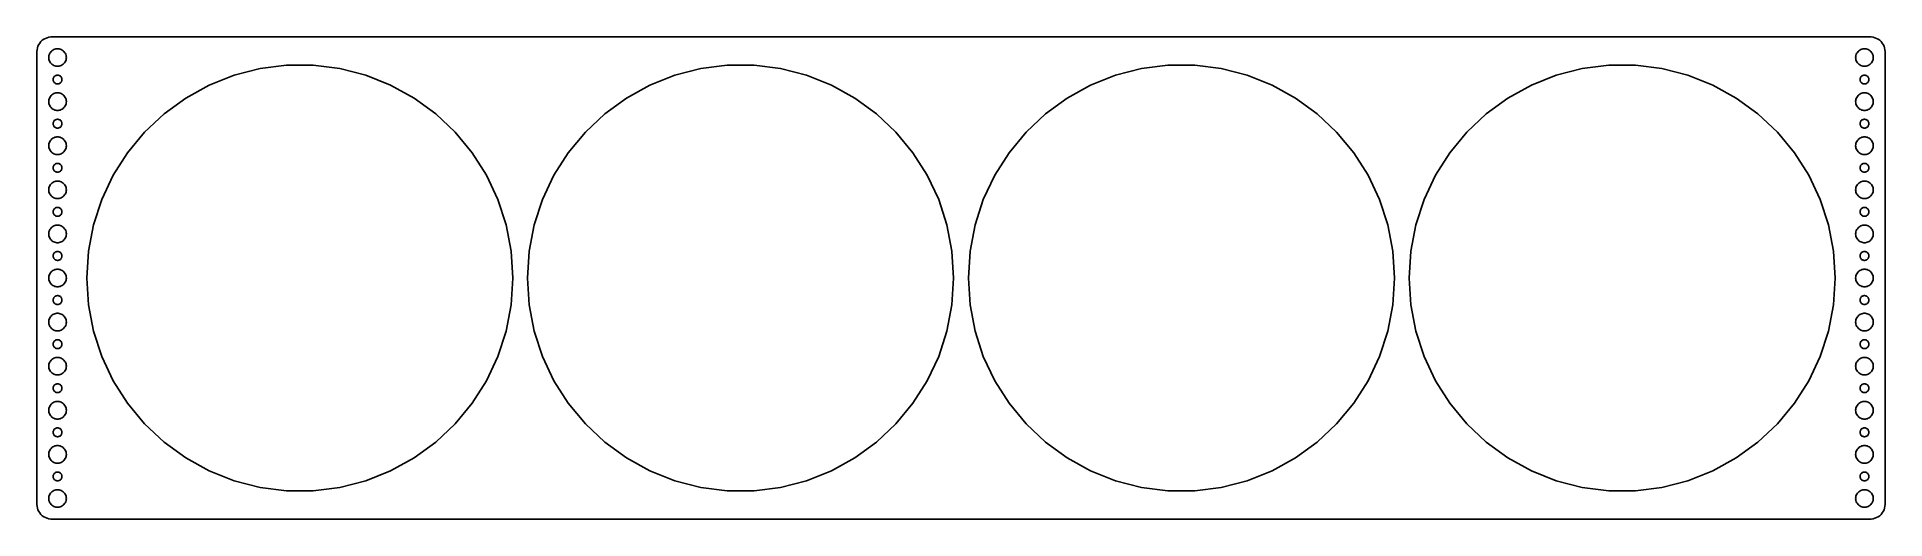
# Model space of a CAD drawing. Header units: metres. Extents: x -314 to 314, y -82 to 82.
import ezdxf

# ---------------------------------------------------------------- set-up
doc = ezdxf.new("R2010")
doc.units = ezdxf.units.M

msp = doc.modelspace()

# ---------------------------------------------------------------- linework, layer by layer
for p, q in [((-310.437, 81.9114), (-311.045, 81.7553)), ((-309.814, 81.9901), (-310.437, 81.9114)), ((309.814, 81.9901), (-309.814, 81.9901)), ((310.437, 81.9114), (309.814, 81.9901)), ((311.045, 81.7553), (310.437, 81.9114)), ((-314.461, 77.6267), (-314.5, 77)), ((-314.5, 77), (-314.5, -77)), ((-314.343, 78.2434), (-314.461, 77.6267)), ((-314.149, 78.8406), (-314.343, 78.2434)), ((-313.882, 79.4088), (-314.149, 78.8406)), ((-313.545, 79.9389), (-313.882, 79.4088)), ((-313.145, 80.4227), (-313.545, 79.9389)), ((-312.687, 80.8526), (-313.145, 80.4227)), ((-312.179, 81.2216), (-312.687, 80.8526)), ((-311.629, 81.5241), (-312.179, 81.2216)), ((-311.045, 81.7553), (-311.629, 81.5241)), ((-310.476, 75.376), (-310.406, 75.7461)), ((-310.406, 75.7461), (-310.289, 76.1044)), ((-310.289, 76.1044), (-310.129, 76.4453)), ((-310.129, 76.4453), (-309.927, 76.7634)), ((-309.927, 76.7634), (-309.687, 77.0536)), ((-309.687, 77.0536), (-309.412, 77.3115)), ((-309.412, 77.3115), (-309.107, 77.533)), ((-309.107, 77.533), (-308.777, 77.7145)), ((-308.777, 77.7145), (-308.427, 77.8532)), ((-308.427, 77.8532), (-308.062, 77.9469)), ((-308.062, 77.9469), (-307.688, 77.9941)), ((-307.688, 77.9941), (-307.312, 77.9941)), ((-307.312, 77.9941), (-306.938, 77.9469)), ((-306.938, 77.9469), (-306.573, 77.8532)), ((-306.573, 77.8532), (-306.223, 77.7145)), ((-306.223, 77.7145), (-305.893, 77.533)), ((-305.893, 77.533), (-305.588, 77.3115)), ((-305.588, 77.3115), (-305.313, 77.0536)), ((-305.313, 77.0536), (-305.073, 76.7634)), ((-305.073, 76.7634), (-304.871, 76.4453)), ((-304.871, 76.4453), (-304.711, 76.1044)), ((-304.711, 76.1044), (-304.594, 75.7461)), ((-304.594, 75.7461), (-304.524, 75.376)), ((304.524, 75.376), (304.594, 75.7461)), ((304.594, 75.7461), (304.711, 76.1044)), ((304.711, 76.1044), (304.871, 76.4453)), ((304.871, 76.4453), (305.073, 76.7634)), ((305.073, 76.7634), (305.313, 77.0536)), ((305.313, 77.0536), (305.588, 77.3115)), ((305.588, 77.3115), (305.893, 77.533)), ((305.893, 77.533), (306.223, 77.7145)), ((306.223, 77.7145), (306.573, 77.8532)), ((306.573, 77.8532), (306.938, 77.9469)), ((306.938, 77.9469), (307.312, 77.9941)), ((307.312, 77.9941), (307.688, 77.9941)), ((307.688, 77.9941), (308.062, 77.9469)), ((308.062, 77.9469), (308.427, 77.8532)), ((308.427, 77.8532), (308.777, 77.7145)), ((308.777, 77.7145), (309.107, 77.533)), ((309.107, 77.533), (309.412, 77.3115)), ((309.412, 77.3115), (309.687, 77.0536)), ((309.687, 77.0536), (309.927, 76.7634)), ((309.927, 76.7634), (310.129, 76.4453)), ((310.129, 76.4453), (310.289, 76.1044)), ((310.289, 76.1044), (310.406, 75.7461)), ((310.406, 75.7461), (310.476, 75.376)), ((311.629, 81.5241), (311.045, 81.7553)), ((312.179, 81.2216), (311.629, 81.5241)), ((312.687, 80.8526), (312.179, 81.2216)), ((313.145, 80.4227), (312.687, 80.8526)), ((313.545, 79.9389), (313.145, 80.4227)), ((313.882, 79.4088), (313.545, 79.9389)), ((314.149, 78.8406), (313.882, 79.4088)), ((314.343, 78.2434), (314.149, 78.8406)), ((314.461, 77.6267), (314.343, 78.2434)), ((314.5, 77), (314.461, 77.6267)), ((314.5, -77), (314.5, 77)), ((-310.5, 75), (-310.476, 75.376)), ((-310.476, 74.624), (-310.5, 75)), ((-310.406, 74.2539), (-310.476, 74.624)), ((-310.289, 73.8956), (-310.406, 74.2539)), ((-310.129, 73.5547), (-310.289, 73.8956)), ((-309.927, 73.2366), (-310.129, 73.5547)), ((-309.687, 72.9464), (-309.927, 73.2366)), ((-309.412, 72.6885), (-309.687, 72.9464)), ((-309.107, 72.467), (-309.412, 72.6885)), ((-308.777, 72.2855), (-309.107, 72.467)), ((-308.427, 72.1468), (-308.777, 72.2855)), ((-308.062, 72.0531), (-308.427, 72.1468)), ((-307.688, 72.0059), (-308.062, 72.0531)), ((-307.312, 72.0059), (-307.688, 72.0059)), ((-306.938, 72.0531), (-307.312, 72.0059)), ((-306.573, 72.1468), (-306.938, 72.0531)), ((-306.223, 72.2855), (-306.573, 72.1468)), ((-305.893, 72.467), (-306.223, 72.2855)), ((-305.588, 72.6885), (-305.893, 72.467)), ((-305.313, 72.9464), (-305.588, 72.6885)), ((-305.073, 73.2366), (-305.313, 72.9464)), ((-304.871, 73.5547), (-305.073, 73.2366)), ((-304.711, 73.8956), (-304.871, 73.5547)), ((-304.594, 74.2539), (-304.711, 73.8956)), ((-304.524, 74.624), (-304.594, 74.2539)), ((-304.524, 75.376), (-304.5, 75)), ((-304.5, 75), (-304.524, 74.624)), ((-247.404, 68.9516), (-238.585, 71.2158)), ((-238.585, 71.2158), (-229.552, 72.3569)), ((-229.552, 72.3569), (-220.448, 72.3569)), ((-220.448, 72.3569), (-211.415, 71.2158)), ((-211.415, 71.2158), (-202.596, 68.9516)), ((-97.4037, 68.9516), (-88.5851, 71.2158)), ((-88.5851, 71.2158), (-79.5523, 72.3569)), ((-79.5523, 72.3569), (-70.4477, 72.3569)), ((-70.4477, 72.3569), (-61.4149, 71.2158)), ((-61.4149, 71.2158), (-52.5963, 68.9516)), ((52.5963, 68.9516), (61.4149, 71.2158)), ((61.4149, 71.2158), (70.4477, 72.3569)), ((70.4477, 72.3569), (79.5523, 72.3569)), ((79.5523, 72.3569), (88.5851, 71.2158)), ((88.5851, 71.2158), (97.4037, 68.9516)), ((202.596, 68.9516), (211.415, 71.2158)), ((211.415, 71.2158), (220.448, 72.3569)), ((220.448, 72.3569), (229.552, 72.3569)), ((229.552, 72.3569), (238.585, 71.2158)), ((238.585, 71.2158), (247.404, 68.9516)), ((304.5, 75), (304.524, 75.376)), ((304.524, 74.624), (304.5, 75)), ((304.594, 74.2539), (304.524, 74.624)), ((304.711, 73.8956), (304.594, 74.2539)), ((304.871, 73.5547), (304.711, 73.8956)), ((305.073, 73.2366), (304.871, 73.5547)), ((305.313, 72.9464), (305.073, 73.2366)), ((305.588, 72.6885), (305.313, 72.9464)), ((305.893, 72.467), (305.588, 72.6885)), ((306.223, 72.2855), (305.893, 72.467)), ((306.573, 72.1468), (306.223, 72.2855)), ((306.938, 72.0531), (306.573, 72.1468)), ((307.312, 72.0059), (306.938, 72.0531)), ((307.688, 72.0059), (307.312, 72.0059)), ((308.062, 72.0531), (307.688, 72.0059)), ((308.427, 72.1468), (308.062, 72.0531)), ((308.777, 72.2855), (308.427, 72.1468)), ((309.107, 72.467), (308.777, 72.2855)), ((309.412, 72.6885), (309.107, 72.467)), ((309.687, 72.9464), (309.412, 72.6885)), ((309.927, 73.2366), (309.687, 72.9464)), ((310.129, 73.5547), (309.927, 73.2366)), ((310.289, 73.8956), (310.129, 73.5547)), ((310.406, 74.2539), (310.289, 73.8956)), ((310.476, 74.624), (310.406, 74.2539)), ((310.476, 75.376), (310.5, 75)), ((310.5, 75), (310.476, 74.624)), ((-309, 67.5), (-308.988, 67.688)), ((-308.988, 67.312), (-309, 67.5)), ((-308.988, 67.688), (-308.953, 67.873)), ((-308.953, 67.127), (-308.988, 67.312)), ((-308.953, 67.873), (-308.895, 68.0522)), ((-308.895, 66.9478), (-308.953, 67.127)), ((-308.895, 68.0522), (-308.814, 68.2226)), ((-308.814, 66.7774), (-308.895, 66.9478)), ((-308.814, 68.2226), (-308.714, 68.3817)), ((-308.714, 66.6183), (-308.814, 66.7774)), ((-308.714, 68.3817), (-308.593, 68.5268)), ((-308.593, 66.4732), (-308.714, 66.6183)), ((-308.593, 68.5268), (-308.456, 68.6558)), ((-308.456, 66.3442), (-308.593, 66.4732)), ((-308.456, 68.6558), (-308.304, 68.7665)), ((-308.304, 66.2335), (-308.456, 66.3442)), ((-308.427, 62.8532), (-308.062, 62.9469)), ((-308.304, 68.7665), (-308.139, 68.8572)), ((-308.139, 66.1428), (-308.304, 66.2335)), ((-308.139, 68.8572), (-307.964, 68.9266)), ((-307.964, 66.0734), (-308.139, 66.1428)), ((-308.062, 62.9469), (-307.688, 62.9941)), ((-307.964, 68.9266), (-307.781, 68.9734)), ((-307.781, 66.0266), (-307.964, 66.0734)), ((-307.781, 68.9734), (-307.594, 68.997)), ((-307.594, 66.003), (-307.781, 66.0266)), ((-307.688, 62.9941), (-307.312, 62.9941)), ((-307.594, 68.997), (-307.406, 68.997)), ((-307.406, 66.003), (-307.594, 66.003)), ((-307.406, 68.997), (-307.219, 68.9734)), ((-307.219, 66.0266), (-307.406, 66.003)), ((-307.312, 62.9941), (-306.938, 62.9469)), ((-307.219, 68.9734), (-307.036, 68.9266)), ((-307.036, 66.0734), (-307.219, 66.0266)), ((-307.036, 68.9266), (-306.861, 68.8572)), ((-306.861, 66.1428), (-307.036, 66.0734)), ((-306.938, 62.9469), (-306.573, 62.8532)), ((-306.861, 68.8572), (-306.696, 68.7665)), ((-306.696, 66.2335), (-306.861, 66.1428)), ((-306.696, 68.7665), (-306.544, 68.6558)), ((-306.544, 66.3442), (-306.696, 66.2335)), ((-306.544, 68.6558), (-306.407, 68.5268)), ((-306.407, 66.4732), (-306.544, 66.3442)), ((-306.407, 68.5268), (-306.286, 68.3817)), ((-306.286, 66.6183), (-306.407, 66.4732)), ((-306.286, 68.3817), (-306.186, 68.2226)), ((-306.186, 66.7774), (-306.286, 66.6183)), ((-306.186, 68.2226), (-306.105, 68.0522)), ((-306.105, 66.9478), (-306.186, 66.7774)), ((-306.105, 68.0522), (-306.047, 67.873)), ((-306.047, 67.127), (-306.105, 66.9478)), ((-306.047, 67.873), (-306.012, 67.688)), ((-306.012, 67.312), (-306.047, 67.127)), ((-306.012, 67.688), (-306, 67.5)), ((-306, 67.5), (-306.012, 67.312)), ((-263.847, 61.2138), (-255.869, 65.6)), ((-255.869, 65.6), (-247.404, 68.9516)), ((-202.596, 68.9516), (-194.131, 65.6)), ((-194.131, 65.6), (-186.153, 61.2138)), ((-113.847, 61.2138), (-105.869, 65.6)), ((-105.869, 65.6), (-97.4037, 68.9516)), ((-52.5963, 68.9516), (-44.131, 65.6)), ((-44.131, 65.6), (-36.1526, 61.2138)), ((36.1526, 61.2138), (44.131, 65.6)), ((44.131, 65.6), (52.5963, 68.9516)), ((97.4037, 68.9516), (105.869, 65.6)), ((105.869, 65.6), (113.847, 61.2138)), ((186.153, 61.2138), (194.131, 65.6)), ((194.131, 65.6), (202.596, 68.9516)), ((247.404, 68.9516), (255.869, 65.6)), ((255.869, 65.6), (263.847, 61.2138)), ((306, 67.5), (306.012, 67.688)), ((306.012, 67.312), (306, 67.5)), ((306.012, 67.688), (306.047, 67.873)), ((306.047, 67.127), (306.012, 67.312)), ((306.047, 67.873), (306.105, 68.0522)), ((306.105, 66.9478), (306.047, 67.127)), ((306.105, 68.0522), (306.186, 68.2226)), ((306.186, 66.7774), (306.105, 66.9478)), ((306.186, 68.2226), (306.286, 68.3817)), ((306.286, 66.6183), (306.186, 66.7774)), ((306.286, 68.3817), (306.407, 68.5268)), ((306.407, 66.4732), (306.286, 66.6183)), ((306.407, 68.5268), (306.544, 68.6558)), ((306.544, 66.3442), (306.407, 66.4732)), ((306.544, 68.6558), (306.696, 68.7665)), ((306.696, 66.2335), (306.544, 66.3442)), ((306.573, 62.8532), (306.938, 62.9469)), ((306.696, 68.7665), (306.861, 68.8572)), ((306.861, 66.1428), (306.696, 66.2335)), ((306.861, 68.8572), (307.036, 68.9266)), ((307.036, 66.0734), (306.861, 66.1428)), ((306.938, 62.9469), (307.312, 62.9941)), ((307.036, 68.9266), (307.219, 68.9734)), ((307.219, 66.0266), (307.036, 66.0734)), ((307.219, 68.9734), (307.406, 68.997)), ((307.406, 66.003), (307.219, 66.0266)), ((307.312, 62.9941), (307.688, 62.9941)), ((307.406, 68.997), (307.594, 68.997)), ((307.594, 66.003), (307.406, 66.003)), ((307.594, 68.997), (307.781, 68.9734)), ((307.781, 66.0266), (307.594, 66.003)), ((307.688, 62.9941), (308.062, 62.9469)), ((307.781, 68.9734), (307.964, 68.9266)), ((307.964, 66.0734), (307.781, 66.0266)), ((307.964, 68.9266), (308.139, 68.8572)), ((308.139, 66.1428), (307.964, 66.0734)), ((308.062, 62.9469), (308.427, 62.8532)), ((308.139, 68.8572), (308.304, 68.7665)), ((308.304, 66.2335), (308.139, 66.1428)), ((308.304, 68.7665), (308.456, 68.6558)), ((308.456, 66.3442), (308.304, 66.2335)), ((308.456, 68.6558), (308.593, 68.5268)), ((308.593, 66.4732), (308.456, 66.3442)), ((308.593, 68.5268), (308.714, 68.3817)), ((308.714, 66.6183), (308.593, 66.4732)), ((308.714, 68.3817), (308.814, 68.2226)), ((308.814, 66.7774), (308.714, 66.6183)), ((308.814, 68.2226), (308.895, 68.0522)), ((308.895, 66.9478), (308.814, 66.7774)), ((308.895, 68.0522), (308.953, 67.873)), ((308.953, 67.127), (308.895, 66.9478)), ((308.953, 67.873), (308.988, 67.688)), ((308.988, 67.312), (308.953, 67.127)), ((308.988, 67.688), (309, 67.5)), ((309, 67.5), (308.988, 67.312)), ((-310.5, 60), (-310.476, 60.376)), ((-310.476, 59.624), (-310.5, 60)), ((-310.476, 60.376), (-310.406, 60.7461)), ((-310.406, 59.2539), (-310.476, 59.624)), ((-310.406, 60.7461), (-310.289, 61.1044)), ((-310.289, 58.8956), (-310.406, 59.2539)), ((-310.289, 61.1044), (-310.129, 61.4453)), ((-310.129, 58.5547), (-310.289, 58.8956)), ((-310.129, 61.4453), (-309.927, 61.7634)), ((-309.927, 58.2366), (-310.129, 58.5547)), ((-309.927, 61.7634), (-309.687, 62.0536)), ((-309.687, 57.9464), (-309.927, 58.2366)), ((-309.687, 62.0536), (-309.412, 62.3115)), ((-309.412, 57.6885), (-309.687, 57.9464)), ((-309.412, 62.3115), (-309.107, 62.533)), ((-309.107, 57.467), (-309.412, 57.6885)), ((-309.107, 62.533), (-308.777, 62.7145)), ((-308.777, 57.2855), (-309.107, 57.467)), ((-308.777, 62.7145), (-308.427, 62.8532)), ((-308.427, 57.1468), (-308.777, 57.2855)), ((-308.062, 57.0531), (-308.427, 57.1468)), ((-307.688, 57.0059), (-308.062, 57.0531)), ((-307.312, 57.0059), (-307.688, 57.0059)), ((-306.938, 57.0531), (-307.312, 57.0059)), ((-306.573, 57.1468), (-306.938, 57.0531)), ((-306.573, 62.8532), (-306.223, 62.7145)), ((-306.223, 57.2855), (-306.573, 57.1468)), ((-306.223, 62.7145), (-305.893, 62.533)), ((-305.893, 57.467), (-306.223, 57.2855)), ((-305.893, 62.533), (-305.588, 62.3115)), ((-305.588, 57.6885), (-305.893, 57.467)), ((-305.588, 62.3115), (-305.313, 62.0536)), ((-305.313, 57.9464), (-305.588, 57.6885)), ((-305.313, 62.0536), (-305.073, 61.7634)), ((-305.073, 58.2366), (-305.313, 57.9464)), ((-305.073, 61.7634), (-304.871, 61.4453)), ((-304.871, 58.5547), (-305.073, 58.2366)), ((-304.871, 61.4453), (-304.711, 61.1044)), ((-304.711, 58.8956), (-304.871, 58.5547)), ((-304.711, 61.1044), (-304.594, 60.7461)), ((-304.594, 59.2539), (-304.711, 58.8956)), ((-304.594, 60.7461), (-304.524, 60.376)), ((-304.524, 59.624), (-304.594, 59.2539)), ((-304.524, 60.376), (-304.5, 60)), ((-304.5, 60), (-304.524, 59.624)), ((-271.213, 55.8622), (-263.847, 61.2138)), ((-186.153, 61.2138), (-178.787, 55.8622)), ((-121.213, 55.8622), (-113.847, 61.2138)), ((-36.1526, 61.2138), (-28.7868, 55.8622)), ((28.7868, 55.8622), (36.1526, 61.2138)), ((113.847, 61.2138), (121.213, 55.8622)), ((178.787, 55.8622), (186.153, 61.2138)), ((263.847, 61.2138), (271.213, 55.8622)), ((304.5, 60), (304.524, 60.376)), ((304.524, 59.624), (304.5, 60)), ((304.524, 60.376), (304.594, 60.7461)), ((304.594, 59.2539), (304.524, 59.624)), ((304.594, 60.7461), (304.711, 61.1044)), ((304.711, 58.8956), (304.594, 59.2539)), ((304.711, 61.1044), (304.871, 61.4453)), ((304.871, 58.5547), (304.711, 58.8956)), ((304.871, 61.4453), (305.073, 61.7634)), ((305.073, 58.2366), (304.871, 58.5547)), ((305.073, 61.7634), (305.313, 62.0536)), ((305.313, 57.9464), (305.073, 58.2366)), ((305.313, 62.0536), (305.588, 62.3115)), ((305.588, 57.6885), (305.313, 57.9464)), ((305.588, 62.3115), (305.893, 62.533)), ((305.893, 57.467), (305.588, 57.6885)), ((305.893, 62.533), (306.223, 62.7145)), ((306.223, 57.2855), (305.893, 57.467)), ((306.223, 62.7145), (306.573, 62.8532)), ((306.573, 57.1468), (306.223, 57.2855)), ((306.938, 57.0531), (306.573, 57.1468)), ((307.312, 57.0059), (306.938, 57.0531)), ((307.688, 57.0059), (307.312, 57.0059)), ((308.062, 57.0531), (307.688, 57.0059)), ((308.427, 57.1468), (308.062, 57.0531)), ((308.427, 62.8532), (308.777, 62.7145)), ((308.777, 57.2855), (308.427, 57.1468)), ((308.777, 62.7145), (309.107, 62.533)), ((309.107, 57.467), (308.777, 57.2855)), ((309.107, 62.533), (309.412, 62.3115)), ((309.412, 57.6885), (309.107, 57.467)), ((309.412, 62.3115), (309.687, 62.0536)), ((309.687, 57.9464), (309.412, 57.6885)), ((309.687, 62.0536), (309.927, 61.7634)), ((309.927, 58.2366), (309.687, 57.9464)), ((309.927, 61.7634), (310.129, 61.4453)), ((310.129, 58.5547), (309.927, 58.2366)), ((310.129, 61.4453), (310.289, 61.1044)), ((310.289, 58.8956), (310.129, 58.5547)), ((310.289, 61.1044), (310.406, 60.7461)), ((310.406, 59.2539), (310.289, 58.8956)), ((310.406, 60.7461), (310.476, 60.376)), ((310.476, 59.624), (310.406, 59.2539)), ((310.476, 60.376), (310.5, 60)), ((310.5, 60), (310.476, 59.624)), ((-309, 52.5), (-308.988, 52.688)), ((-308.988, 52.312), (-309, 52.5)), ((-308.988, 52.688), (-308.953, 52.873)), ((-308.953, 52.127), (-308.988, 52.312)), ((-308.953, 52.873), (-308.895, 53.0522)), ((-308.895, 51.9478), (-308.953, 52.127)), ((-308.895, 53.0522), (-308.814, 53.2226)), ((-308.814, 51.7774), (-308.895, 51.9478)), ((-308.814, 53.2226), (-308.714, 53.3817)), ((-308.714, 51.6183), (-308.814, 51.7774)), ((-308.714, 53.3817), (-308.593, 53.5268)), ((-308.593, 51.4732), (-308.714, 51.6183)), ((-308.593, 53.5268), (-308.456, 53.6558)), ((-308.456, 51.3442), (-308.593, 51.4732)), ((-308.456, 53.6558), (-308.304, 53.7665)), ((-308.304, 51.2335), (-308.456, 51.3442)), ((-308.304, 53.7665), (-308.139, 53.8572)), ((-308.139, 51.1428), (-308.304, 51.2335)), ((-308.139, 53.8572), (-307.964, 53.9266)), ((-307.964, 51.0734), (-308.139, 51.1428)), ((-307.964, 53.9266), (-307.781, 53.9734)), ((-307.781, 51.0266), (-307.964, 51.0734)), ((-307.781, 53.9734), (-307.594, 53.997)), ((-307.594, 51.003), (-307.781, 51.0266)), ((-307.594, 53.997), (-307.406, 53.997)), ((-307.406, 51.003), (-307.594, 51.003)), ((-307.406, 53.997), (-307.219, 53.9734)), ((-307.219, 51.0266), (-307.406, 51.003)), ((-307.219, 53.9734), (-307.036, 53.9266)), ((-307.036, 51.0734), (-307.219, 51.0266)), ((-307.036, 53.9266), (-306.861, 53.8572)), ((-306.861, 51.1428), (-307.036, 51.0734)), ((-306.861, 53.8572), (-306.696, 53.7665)), ((-306.696, 51.2335), (-306.861, 51.1428)), ((-306.696, 53.7665), (-306.544, 53.6558)), ((-306.544, 51.3442), (-306.696, 51.2335)), ((-306.544, 53.6558), (-306.407, 53.5268)), ((-306.407, 51.4732), (-306.544, 51.3442)), ((-306.407, 53.5268), (-306.286, 53.3817)), ((-306.286, 51.6183), (-306.407, 51.4732)), ((-306.286, 53.3817), (-306.186, 53.2226)), ((-306.186, 51.7774), (-306.286, 51.6183)), ((-306.186, 53.2226), (-306.105, 53.0522)), ((-306.105, 51.9478), (-306.186, 51.7774)), ((-306.105, 53.0522), (-306.047, 52.873)), ((-306.047, 52.127), (-306.105, 51.9478)), ((-306.047, 52.873), (-306.012, 52.688)), ((-306.012, 52.312), (-306.047, 52.127)), ((-306.012, 52.688), (-306, 52.5)), ((-306, 52.5), (-306.012, 52.312)), ((-277.85, 49.6297), (-271.213, 55.8622)), ((-178.787, 55.8622), (-172.15, 49.6297)), ((-127.85, 49.6297), (-121.213, 55.8622)), ((-28.7868, 55.8622), (-22.1498, 49.6297)), ((22.1498, 49.6297), (28.7868, 55.8622)), ((121.213, 55.8622), (127.85, 49.6297)), ((172.15, 49.6297), (178.787, 55.8622)), ((271.213, 55.8622), (277.85, 49.6297)), ((306, 52.5), (306.012, 52.688)), ((306.012, 52.312), (306, 52.5)), ((306.012, 52.688), (306.047, 52.873)), ((306.047, 52.127), (306.012, 52.312)), ((306.047, 52.873), (306.105, 53.0522)), ((306.105, 51.9478), (306.047, 52.127)), ((306.105, 53.0522), (306.186, 53.2226)), ((306.186, 51.7774), (306.105, 51.9478)), ((306.186, 53.2226), (306.286, 53.3817)), ((306.286, 51.6183), (306.186, 51.7774)), ((306.286, 53.3817), (306.407, 53.5268)), ((306.407, 51.4732), (306.286, 51.6183)), ((306.407, 53.5268), (306.544, 53.6558)), ((306.544, 51.3442), (306.407, 51.4732)), ((306.544, 53.6558), (306.696, 53.7665)), ((306.696, 51.2335), (306.544, 51.3442)), ((306.696, 53.7665), (306.861, 53.8572)), ((306.861, 51.1428), (306.696, 51.2335)), ((306.861, 53.8572), (307.036, 53.9266)), ((307.036, 51.0734), (306.861, 51.1428)), ((307.036, 53.9266), (307.219, 53.9734)), ((307.219, 51.0266), (307.036, 51.0734)), ((307.219, 53.9734), (307.406, 53.997)), ((307.406, 51.003), (307.219, 51.0266)), ((307.406, 53.997), (307.594, 53.997)), ((307.594, 51.003), (307.406, 51.003)), ((307.594, 53.997), (307.781, 53.9734)), ((307.781, 51.0266), (307.594, 51.003)), ((307.781, 53.9734), (307.964, 53.9266)), ((307.964, 51.0734), (307.781, 51.0266)), ((307.964, 53.9266), (308.139, 53.8572)), ((308.139, 51.1428), (307.964, 51.0734)), ((308.139, 53.8572), (308.304, 53.7665)), ((308.304, 51.2335), (308.139, 51.1428)), ((308.304, 53.7665), (308.456, 53.6558)), ((308.456, 51.3442), (308.304, 51.2335)), ((308.456, 53.6558), (308.593, 53.5268)), ((308.593, 51.4732), (308.456, 51.3442)), ((308.593, 53.5268), (308.714, 53.3817)), ((308.714, 51.6183), (308.593, 51.4732)), ((308.714, 53.3817), (308.814, 53.2226)), ((308.814, 51.7774), (308.714, 51.6183)), ((308.814, 53.2226), (308.895, 53.0522)), ((308.895, 51.9478), (308.814, 51.7774)), ((308.895, 53.0522), (308.953, 52.873)), ((308.953, 52.127), (308.895, 51.9478)), ((308.953, 52.873), (308.988, 52.688)), ((308.988, 52.312), (308.953, 52.127)), ((308.988, 52.688), (309, 52.5)), ((309, 52.5), (308.988, 52.312)), ((-310.5, 45), (-310.476, 45.376)), ((-310.476, 44.624), (-310.5, 45)), ((-310.476, 45.376), (-310.406, 45.7461)), ((-310.406, 44.2539), (-310.476, 44.624)), ((-310.406, 45.7461), (-310.289, 46.1044)), ((-310.289, 43.8956), (-310.406, 44.2539)), ((-310.289, 46.1044), (-310.129, 46.4453)), ((-310.129, 46.4453), (-309.927, 46.7634)), ((-309.927, 46.7634), (-309.687, 47.0536)), ((-309.687, 47.0536), (-309.412, 47.3115)), ((-309.412, 47.3115), (-309.107, 47.533)), ((-309.107, 47.533), (-308.777, 47.7145)), ((-308.777, 47.7145), (-308.427, 47.8532)), ((-308.427, 47.8532), (-308.062, 47.9469)), ((-308.062, 47.9469), (-307.688, 47.9941)), ((-307.688, 47.9941), (-307.312, 47.9941)), ((-307.312, 47.9941), (-306.938, 47.9469)), ((-306.938, 47.9469), (-306.573, 47.8532)), ((-306.573, 47.8532), (-306.223, 47.7145)), ((-306.223, 47.7145), (-305.893, 47.533)), ((-305.893, 47.533), (-305.588, 47.3115)), ((-305.588, 47.3115), (-305.313, 47.0536)), ((-305.313, 47.0536), (-305.073, 46.7634)), ((-305.073, 46.7634), (-304.871, 46.4453)), ((-304.871, 46.4453), (-304.711, 46.1044)), ((-304.711, 46.1044), (-304.594, 45.7461)), ((-304.594, 44.2539), (-304.711, 43.8956)), ((-304.594, 45.7461), (-304.524, 45.376)), ((-304.524, 44.624), (-304.594, 44.2539)), ((-304.524, 45.376), (-304.5, 45)), ((-304.5, 45), (-304.524, 44.624)), ((-283.654, 42.6144), (-277.85, 49.6297)), ((-172.15, 49.6297), (-166.346, 42.6144)), ((-133.654, 42.6144), (-127.85, 49.6297)), ((-22.1498, 49.6297), (-16.3463, 42.6144)), ((16.3463, 42.6144), (22.1498, 49.6297)), ((127.85, 49.6297), (133.654, 42.6144)), ((166.346, 42.6144), (172.15, 49.6297)), ((277.85, 49.6297), (283.654, 42.6144)), ((304.5, 45), (304.524, 45.376)), ((304.524, 44.624), (304.5, 45)), ((304.524, 45.376), (304.594, 45.7461)), ((304.594, 44.2539), (304.524, 44.624)), ((304.594, 45.7461), (304.711, 46.1044)), ((304.711, 43.8956), (304.594, 44.2539)), ((304.711, 46.1044), (304.871, 46.4453)), ((304.871, 46.4453), (305.073, 46.7634)), ((305.073, 46.7634), (305.313, 47.0536)), ((305.313, 47.0536), (305.588, 47.3115)), ((305.588, 47.3115), (305.893, 47.533)), ((305.893, 47.533), (306.223, 47.7145)), ((306.223, 47.7145), (306.573, 47.8532)), ((306.573, 47.8532), (306.938, 47.9469)), ((306.938, 47.9469), (307.312, 47.9941)), ((307.312, 47.9941), (307.688, 47.9941)), ((307.688, 47.9941), (308.062, 47.9469)), ((308.062, 47.9469), (308.427, 47.8532)), ((308.427, 47.8532), (308.777, 47.7145)), ((308.777, 47.7145), (309.107, 47.533)), ((309.107, 47.533), (309.412, 47.3115)), ((309.412, 47.3115), (309.687, 47.0536)), ((309.687, 47.0536), (309.927, 46.7634)), ((309.927, 46.7634), (310.129, 46.4453)), ((310.129, 46.4453), (310.289, 46.1044)), ((310.289, 46.1044), (310.406, 45.7461)), ((310.406, 44.2539), (310.289, 43.8956)), ((310.406, 45.7461), (310.476, 45.376)), ((310.476, 44.624), (310.406, 44.2539)), ((310.476, 45.376), (310.5, 45)), ((310.5, 45), (310.476, 44.624)), ((-310.129, 43.5547), (-310.289, 43.8956)), ((-309.927, 43.2366), (-310.129, 43.5547)), ((-309.687, 42.9464), (-309.927, 43.2366)), ((-309.412, 42.6885), (-309.687, 42.9464)), ((-309.107, 42.467), (-309.412, 42.6885)), ((-308.777, 42.2855), (-309.107, 42.467)), ((-308.988, 37.688), (-308.953, 37.873)), ((-308.953, 37.873), (-308.895, 38.0522)), ((-308.895, 38.0522), (-308.814, 38.2226)), ((-308.814, 38.2226), (-308.714, 38.3817)), ((-308.427, 42.1468), (-308.777, 42.2855)), ((-308.714, 38.3817), (-308.593, 38.5268)), ((-308.593, 38.5268), (-308.456, 38.6558)), ((-308.456, 38.6558), (-308.304, 38.7665)), ((-308.062, 42.0531), (-308.427, 42.1468)), ((-308.304, 38.7665), (-308.139, 38.8572)), ((-308.139, 38.8572), (-307.964, 38.9266)), ((-307.688, 42.0059), (-308.062, 42.0531)), ((-307.964, 38.9266), (-307.781, 38.9734)), ((-307.781, 38.9734), (-307.594, 38.997)), ((-307.312, 42.0059), (-307.688, 42.0059)), ((-307.594, 38.997), (-307.406, 38.997)), ((-307.406, 38.997), (-307.219, 38.9734)), ((-306.938, 42.0531), (-307.312, 42.0059)), ((-307.219, 38.9734), (-307.036, 38.9266)), ((-307.036, 38.9266), (-306.861, 38.8572)), ((-306.573, 42.1468), (-306.938, 42.0531)), ((-306.861, 38.8572), (-306.696, 38.7665)), ((-306.696, 38.7665), (-306.544, 38.6558)), ((-306.223, 42.2855), (-306.573, 42.1468)), ((-306.544, 38.6558), (-306.407, 38.5268)), ((-306.407, 38.5268), (-306.286, 38.3817)), ((-306.286, 38.3817), (-306.186, 38.2226)), ((-305.893, 42.467), (-306.223, 42.2855)), ((-306.186, 38.2226), (-306.105, 38.0522)), ((-306.105, 38.0522), (-306.047, 37.873)), ((-306.047, 37.873), (-306.012, 37.688)), ((-305.588, 42.6885), (-305.893, 42.467)), ((-305.313, 42.9464), (-305.588, 42.6885)), ((-305.073, 43.2366), (-305.313, 42.9464)), ((-304.871, 43.5547), (-305.073, 43.2366)), ((-304.711, 43.8956), (-304.871, 43.5547)), ((-288.532, 34.9271), (-283.654, 42.6144)), ((-166.346, 42.6144), (-161.468, 34.9271)), ((-138.532, 34.9271), (-133.654, 42.6144)), ((-16.3463, 42.6144), (-11.4678, 34.9271)), ((11.4678, 34.9271), (16.3463, 42.6144)), ((133.654, 42.6144), (138.532, 34.9271)), ((161.468, 34.9271), (166.346, 42.6144)), ((283.654, 42.6144), (288.532, 34.9271)), ((304.871, 43.5547), (304.711, 43.8956)), ((305.073, 43.2366), (304.871, 43.5547)), ((305.313, 42.9464), (305.073, 43.2366)), ((305.588, 42.6885), (305.313, 42.9464)), ((305.893, 42.467), (305.588, 42.6885)), ((306.223, 42.2855), (305.893, 42.467)), ((306.012, 37.688), (306.047, 37.873)), ((306.047, 37.873), (306.105, 38.0522)), ((306.105, 38.0522), (306.186, 38.2226)), ((306.186, 38.2226), (306.286, 38.3817)), ((306.573, 42.1468), (306.223, 42.2855)), ((306.286, 38.3817), (306.407, 38.5268)), ((306.407, 38.5268), (306.544, 38.6558)), ((306.544, 38.6558), (306.696, 38.7665)), ((306.938, 42.0531), (306.573, 42.1468)), ((306.696, 38.7665), (306.861, 38.8572)), ((306.861, 38.8572), (307.036, 38.9266)), ((307.312, 42.0059), (306.938, 42.0531)), ((307.036, 38.9266), (307.219, 38.9734)), ((307.219, 38.9734), (307.406, 38.997)), ((307.688, 42.0059), (307.312, 42.0059)), ((307.406, 38.997), (307.594, 38.997)), ((307.594, 38.997), (307.781, 38.9734)), ((308.062, 42.0531), (307.688, 42.0059)), ((307.781, 38.9734), (307.964, 38.9266)), ((307.964, 38.9266), (308.139, 38.8572)), ((308.427, 42.1468), (308.062, 42.0531)), ((308.139, 38.8572), (308.304, 38.7665)), ((308.304, 38.7665), (308.456, 38.6558)), ((308.777, 42.2855), (308.427, 42.1468)), ((308.456, 38.6558), (308.593, 38.5268)), ((308.593, 38.5268), (308.714, 38.3817)), ((308.714, 38.3817), (308.814, 38.2226)), ((309.107, 42.467), (308.777, 42.2855)), ((308.814, 38.2226), (308.895, 38.0522)), ((308.895, 38.0522), (308.953, 37.873)), ((308.953, 37.873), (308.988, 37.688)), ((309.412, 42.6885), (309.107, 42.467)), ((309.687, 42.9464), (309.412, 42.6885)), ((309.927, 43.2366), (309.687, 42.9464)), ((310.129, 43.5547), (309.927, 43.2366)), ((310.289, 43.8956), (310.129, 43.5547)), ((-310.129, 31.4453), (-309.927, 31.7634)), ((-309.927, 31.7634), (-309.687, 32.0536)), ((-309.687, 32.0536), (-309.412, 32.3115)), ((-309.412, 32.3115), (-309.107, 32.533)), ((-309.107, 32.533), (-308.777, 32.7145)), ((-309, 37.5), (-308.988, 37.688)), ((-308.988, 37.312), (-309, 37.5)), ((-308.953, 37.127), (-308.988, 37.312)), ((-308.895, 36.9478), (-308.953, 37.127)), ((-308.814, 36.7774), (-308.895, 36.9478)), ((-308.714, 36.6183), (-308.814, 36.7774)), ((-308.777, 32.7145), (-308.427, 32.8532)), ((-308.593, 36.4732), (-308.714, 36.6183)), ((-308.456, 36.3442), (-308.593, 36.4732)), ((-308.304, 36.2335), (-308.456, 36.3442)), ((-308.427, 32.8532), (-308.062, 32.9469)), ((-308.139, 36.1428), (-308.304, 36.2335)), ((-307.964, 36.0734), (-308.139, 36.1428)), ((-308.062, 32.9469), (-307.688, 32.9941)), ((-307.781, 36.0266), (-307.964, 36.0734)), ((-307.594, 36.003), (-307.781, 36.0266)), ((-307.688, 32.9941), (-307.312, 32.9941)), ((-307.406, 36.003), (-307.594, 36.003)), ((-307.219, 36.0266), (-307.406, 36.003)), ((-307.312, 32.9941), (-306.938, 32.9469)), ((-307.036, 36.0734), (-307.219, 36.0266)), ((-306.861, 36.1428), (-307.036, 36.0734)), ((-306.938, 32.9469), (-306.573, 32.8532)), ((-306.696, 36.2335), (-306.861, 36.1428)), ((-306.544, 36.3442), (-306.696, 36.2335)), ((-306.573, 32.8532), (-306.223, 32.7145)), ((-306.407, 36.4732), (-306.544, 36.3442)), ((-306.286, 36.6183), (-306.407, 36.4732)), ((-306.186, 36.7774), (-306.286, 36.6183)), ((-306.223, 32.7145), (-305.893, 32.533)), ((-306.105, 36.9478), (-306.186, 36.7774)), ((-306.047, 37.127), (-306.105, 36.9478)), ((-306.012, 37.312), (-306.047, 37.127)), ((-306.012, 37.688), (-306, 37.5)), ((-306, 37.5), (-306.012, 37.312)), ((-305.893, 32.533), (-305.588, 32.3115)), ((-305.588, 32.3115), (-305.313, 32.0536)), ((-305.313, 32.0536), (-305.073, 31.7634)), ((-305.073, 31.7634), (-304.871, 31.4453)), ((-292.409, 26.689), (-288.532, 34.9271)), ((-161.468, 34.9271), (-157.591, 26.689)), ((-142.409, 26.689), (-138.532, 34.9271)), ((-11.4678, 34.9271), (-7.5912, 26.689)), ((7.5912, 26.689), (11.4678, 34.9271)), ((138.532, 34.9271), (142.409, 26.689)), ((157.591, 26.689), (161.468, 34.9271)), ((288.532, 34.9271), (292.409, 26.689)), ((304.871, 31.4453), (305.073, 31.7634)), ((305.073, 31.7634), (305.313, 32.0536)), ((305.313, 32.0536), (305.588, 32.3115)), ((305.588, 32.3115), (305.893, 32.533)), ((305.893, 32.533), (306.223, 32.7145)), ((306, 37.5), (306.012, 37.688)), ((306.012, 37.312), (306, 37.5)), ((306.047, 37.127), (306.012, 37.312)), ((306.105, 36.9478), (306.047, 37.127)), ((306.186, 36.7774), (306.105, 36.9478)), ((306.286, 36.6183), (306.186, 36.7774)), ((306.223, 32.7145), (306.573, 32.8532)), ((306.407, 36.4732), (306.286, 36.6183)), ((306.544, 36.3442), (306.407, 36.4732)), ((306.696, 36.2335), (306.544, 36.3442)), ((306.573, 32.8532), (306.938, 32.9469)), ((306.861, 36.1428), (306.696, 36.2335)), ((307.036, 36.0734), (306.861, 36.1428)), ((306.938, 32.9469), (307.312, 32.9941)), ((307.219, 36.0266), (307.036, 36.0734)), ((307.406, 36.003), (307.219, 36.0266)), ((307.312, 32.9941), (307.688, 32.9941)), ((307.594, 36.003), (307.406, 36.003)), ((307.781, 36.0266), (307.594, 36.003)), ((307.688, 32.9941), (308.062, 32.9469)), ((307.964, 36.0734), (307.781, 36.0266)), ((308.139, 36.1428), (307.964, 36.0734)), ((308.062, 32.9469), (308.427, 32.8532)), ((308.304, 36.2335), (308.139, 36.1428)), ((308.456, 36.3442), (308.304, 36.2335)), ((308.427, 32.8532), (308.777, 32.7145)), ((308.593, 36.4732), (308.456, 36.3442)), ((308.714, 36.6183), (308.593, 36.4732)), ((308.814, 36.7774), (308.714, 36.6183)), ((308.777, 32.7145), (309.107, 32.533)), ((308.895, 36.9478), (308.814, 36.7774)), ((308.953, 37.127), (308.895, 36.9478)), ((308.988, 37.312), (308.953, 37.127)), ((308.988, 37.688), (309, 37.5)), ((309, 37.5), (308.988, 37.312)), ((309.107, 32.533), (309.412, 32.3115)), ((309.412, 32.3115), (309.687, 32.0536)), ((309.687, 32.0536), (309.927, 31.7634)), ((309.927, 31.7634), (310.129, 31.4453)), ((-310.5, 30), (-310.476, 30.376)), ((-310.476, 29.624), (-310.5, 30)), ((-310.476, 30.376), (-310.406, 30.7461)), ((-310.406, 29.2539), (-310.476, 29.624)), ((-310.406, 30.7461), (-310.289, 31.1044)), ((-310.289, 28.8956), (-310.406, 29.2539)), ((-310.289, 31.1044), (-310.129, 31.4453)), ((-310.129, 28.5547), (-310.289, 28.8956)), ((-309.927, 28.2366), (-310.129, 28.5547)), ((-309.687, 27.9464), (-309.927, 28.2366)), ((-309.412, 27.6884), (-309.687, 27.9464)), ((-309.107, 27.467), (-309.412, 27.6884)), ((-308.777, 27.2855), (-309.107, 27.467)), ((-308.427, 27.1468), (-308.777, 27.2855)), ((-308.062, 27.0531), (-308.427, 27.1468)), ((-307.688, 27.0059), (-308.062, 27.0531)), ((-307.312, 27.0059), (-307.688, 27.0059)), ((-306.938, 27.0531), (-307.312, 27.0059)), ((-306.573, 27.1468), (-306.938, 27.0531)), ((-306.223, 27.2855), (-306.573, 27.1468)), ((-305.893, 27.467), (-306.223, 27.2855)), ((-305.588, 27.6884), (-305.893, 27.467)), ((-305.313, 27.9464), (-305.588, 27.6884)), ((-305.073, 28.2366), (-305.313, 27.9464)), ((-304.871, 28.5547), (-305.073, 28.2366)), ((-304.871, 31.4453), (-304.711, 31.1044)), ((-304.711, 28.8956), (-304.871, 28.5547)), ((-304.711, 31.1044), (-304.594, 30.7461)), ((-304.594, 29.2539), (-304.711, 28.8956)), ((-304.594, 30.7461), (-304.524, 30.376)), ((-304.524, 29.624), (-304.594, 29.2539)), ((-304.524, 30.376), (-304.5, 30)), ((-304.5, 30), (-304.524, 29.624)), ((-295.222, 18.03), (-292.409, 26.689)), ((-157.591, 26.689), (-154.778, 18.03)), ((-145.222, 18.03), (-142.409, 26.689)), ((-7.5912, 26.689), (-4.77771, 18.03)), ((4.77771, 18.03), (7.5912, 26.689)), ((142.409, 26.689), (145.222, 18.03)), ((154.778, 18.03), (157.591, 26.689)), ((292.409, 26.689), (295.222, 18.03)), ((304.5, 30), (304.524, 30.376)), ((304.524, 29.624), (304.5, 30)), ((304.524, 30.376), (304.594, 30.7461)), ((304.594, 29.2539), (304.524, 29.624)), ((304.594, 30.7461), (304.711, 31.1044)), ((304.711, 28.8956), (304.594, 29.2539)), ((304.711, 31.1044), (304.871, 31.4453)), ((304.871, 28.5547), (304.711, 28.8956)), ((305.073, 28.2366), (304.871, 28.5547)), ((305.313, 27.9464), (305.073, 28.2366)), ((305.588, 27.6884), (305.313, 27.9464)), ((305.893, 27.467), (305.588, 27.6884)), ((306.223, 27.2855), (305.893, 27.467)), ((306.573, 27.1468), (306.223, 27.2855)), ((306.938, 27.0531), (306.573, 27.1468)), ((307.312, 27.0059), (306.938, 27.0531)), ((307.688, 27.0059), (307.312, 27.0059)), ((308.062, 27.0531), (307.688, 27.0059)), ((308.427, 27.1468), (308.062, 27.0531)), ((308.777, 27.2855), (308.427, 27.1468)), ((309.107, 27.467), (308.777, 27.2855)), ((309.412, 27.6884), (309.107, 27.467)), ((309.687, 27.9464), (309.412, 27.6884)), ((309.927, 28.2366), (309.687, 27.9464)), ((310.129, 28.5547), (309.927, 28.2366)), ((310.129, 31.4453), (310.289, 31.1044)), ((310.289, 28.8956), (310.129, 28.5547)), ((310.289, 31.1044), (310.406, 30.7461)), ((310.406, 29.2539), (310.289, 28.8956)), ((310.406, 30.7461), (310.476, 30.376)), ((310.476, 29.624), (310.406, 29.2539)), ((310.476, 30.376), (310.5, 30)), ((310.5, 30), (310.476, 29.624)), ((-309, 22.5), (-308.988, 22.688)), ((-308.988, 22.312), (-309, 22.5)), ((-308.988, 22.688), (-308.953, 22.873)), ((-308.953, 22.127), (-308.988, 22.312)), ((-308.953, 22.873), (-308.895, 23.0522)), ((-308.895, 21.9478), (-308.953, 22.127)), ((-308.895, 23.0522), (-308.814, 23.2226)), ((-308.814, 21.7774), (-308.895, 21.9478)), ((-308.814, 23.2226), (-308.714, 23.3817)), ((-308.714, 21.6183), (-308.814, 21.7774)), ((-308.714, 23.3817), (-308.593, 23.5268)), ((-308.593, 21.4732), (-308.714, 21.6183)), ((-308.593, 23.5268), (-308.456, 23.6558)), ((-308.456, 21.3442), (-308.593, 21.4732)), ((-308.456, 23.6558), (-308.304, 23.7665)), ((-308.304, 21.2335), (-308.456, 21.3442)), ((-308.304, 23.7665), (-308.139, 23.8572)), ((-308.139, 21.1427), (-308.304, 21.2335)), ((-308.139, 23.8572), (-307.964, 23.9266)), ((-307.964, 21.0734), (-308.139, 21.1427)), ((-307.964, 23.9266), (-307.781, 23.9734)), ((-307.781, 21.0266), (-307.964, 21.0734)), ((-307.781, 23.9734), (-307.594, 23.997)), ((-307.594, 21.003), (-307.781, 21.0266)), ((-307.594, 23.997), (-307.406, 23.997)), ((-307.406, 21.003), (-307.594, 21.003)), ((-307.406, 23.997), (-307.219, 23.9734)), ((-307.219, 21.0266), (-307.406, 21.003)), ((-307.219, 23.9734), (-307.036, 23.9266)), ((-307.036, 21.0734), (-307.219, 21.0266)), ((-307.036, 23.9266), (-306.861, 23.8572)), ((-306.861, 21.1427), (-307.036, 21.0734)), ((-306.861, 23.8572), (-306.696, 23.7665)), ((-306.696, 21.2335), (-306.861, 21.1427)), ((-306.696, 23.7665), (-306.544, 23.6558)), ((-306.544, 21.3442), (-306.696, 21.2335)), ((-306.544, 23.6558), (-306.407, 23.5268)), ((-306.407, 21.4732), (-306.544, 21.3442)), ((-306.407, 23.5268), (-306.286, 23.3817)), ((-306.286, 21.6183), (-306.407, 21.4732)), ((-306.286, 23.3817), (-306.186, 23.2226)), ((-306.186, 21.7774), (-306.286, 21.6183)), ((-306.186, 23.2226), (-306.105, 23.0522)), ((-306.105, 21.9478), (-306.186, 21.7774)), ((-306.105, 23.0522), (-306.047, 22.873)), ((-306.047, 22.127), (-306.105, 21.9478)), ((-306.047, 22.873), (-306.012, 22.688)), ((-306.012, 22.312), (-306.047, 22.127)), ((-306.012, 22.688), (-306, 22.5)), ((-306, 22.5), (-306.012, 22.312)), ((306, 22.5), (306.012, 22.688)), ((306.012, 22.312), (306, 22.5)), ((306.012, 22.688), (306.047, 22.873)), ((306.047, 22.127), (306.012, 22.312)), ((306.047, 22.873), (306.105, 23.0522)), ((306.105, 21.9478), (306.047, 22.127)), ((306.105, 23.0522), (306.186, 23.2226)), ((306.186, 21.7774), (306.105, 21.9478)), ((306.186, 23.2226), (306.286, 23.3817)), ((306.286, 21.6183), (306.186, 21.7774)), ((306.286, 23.3817), (306.407, 23.5268)), ((306.407, 21.4732), (306.286, 21.6183)), ((306.407, 23.5268), (306.544, 23.6558)), ((306.544, 21.3442), (306.407, 21.4732)), ((306.544, 23.6558), (306.696, 23.7665)), ((306.696, 21.2335), (306.544, 21.3442)), ((306.696, 23.7665), (306.861, 23.8572)), ((306.861, 21.1427), (306.696, 21.2335)), ((306.861, 23.8572), (307.036, 23.9266)), ((307.036, 21.0734), (306.861, 21.1427)), ((307.036, 23.9266), (307.219, 23.9734)), ((307.219, 21.0266), (307.036, 21.0734)), ((307.219, 23.9734), (307.406, 23.997)), ((307.406, 21.003), (307.219, 21.0266)), ((307.406, 23.997), (307.594, 23.997)), ((307.594, 21.003), (307.406, 21.003)), ((307.594, 23.997), (307.781, 23.9734)), ((307.781, 21.0266), (307.594, 21.003)), ((307.781, 23.9734), (307.964, 23.9266)), ((307.964, 21.0734), (307.781, 21.0266)), ((307.964, 23.9266), (308.139, 23.8572)), ((308.139, 21.1427), (307.964, 21.0734)), ((308.139, 23.8572), (308.304, 23.7665)), ((308.304, 21.2335), (308.139, 21.1427)), ((308.304, 23.7665), (308.456, 23.6558)), ((308.456, 21.3442), (308.304, 21.2335)), ((308.456, 23.6558), (308.593, 23.5268)), ((308.593, 21.4732), (308.456, 21.3442)), ((308.593, 23.5268), (308.714, 23.3817)), ((308.714, 21.6183), (308.593, 21.4732)), ((308.714, 23.3817), (308.814, 23.2226)), ((308.814, 21.7774), (308.714, 21.6183)), ((308.814, 23.2226), (308.895, 23.0522)), ((308.895, 21.9478), (308.814, 21.7774)), ((308.895, 23.0522), (308.953, 22.873)), ((308.953, 22.127), (308.895, 21.9478)), ((308.953, 22.873), (308.988, 22.688)), ((308.988, 22.312), (308.953, 22.127)), ((308.988, 22.688), (309, 22.5)), ((309, 22.5), (308.988, 22.312)), ((-310.5, 15), (-310.476, 15.376)), ((-310.476, 14.624), (-310.5, 15)), ((-310.476, 15.376), (-310.406, 15.7461)), ((-310.406, 14.2539), (-310.476, 14.624)), ((-310.406, 15.7461), (-310.289, 16.1044)), ((-310.289, 13.8956), (-310.406, 14.2539)), ((-310.289, 16.1044), (-310.129, 16.4453)), ((-310.129, 13.5547), (-310.289, 13.8956)), ((-310.129, 16.4453), (-309.927, 16.7634)), ((-309.927, 13.2366), (-310.129, 13.5547)), ((-309.927, 16.7634), (-309.687, 17.0536)), ((-309.687, 12.9464), (-309.927, 13.2366)), ((-309.687, 17.0536), (-309.412, 17.3115)), ((-309.412, 12.6884), (-309.687, 12.9464)), ((-309.412, 17.3115), (-309.107, 17.533)), ((-309.107, 12.467), (-309.412, 12.6884)), ((-309.107, 17.533), (-308.777, 17.7145)), ((-308.777, 17.7145), (-308.427, 17.8532)), ((-308.427, 17.8532), (-308.062, 17.9469)), ((-308.062, 17.9469), (-307.688, 17.9941)), ((-307.688, 17.9941), (-307.312, 17.9941)), ((-307.312, 17.9941), (-306.938, 17.9469)), ((-306.938, 17.9469), (-306.573, 17.8532)), ((-306.573, 17.8532), (-306.223, 17.7145)), ((-306.223, 17.7145), (-305.893, 17.533)), ((-305.893, 17.533), (-305.588, 17.3115)), ((-305.588, 12.6884), (-305.893, 12.467)), ((-305.588, 17.3115), (-305.313, 17.0536)), ((-305.313, 12.9464), (-305.588, 12.6884)), ((-305.313, 17.0536), (-305.073, 16.7634)), ((-305.073, 13.2366), (-305.313, 12.9464)), ((-305.073, 16.7634), (-304.871, 16.4453)), ((-304.871, 13.5547), (-305.073, 13.2366)), ((-304.871, 16.4453), (-304.711, 16.1044)), ((-304.711, 13.8956), (-304.871, 13.5547)), ((-304.711, 16.1044), (-304.594, 15.7461)), ((-304.594, 14.2539), (-304.711, 13.8956)), ((-304.594, 15.7461), (-304.524, 15.376)), ((-304.524, 14.624), (-304.594, 14.2539)), ((-304.524, 15.376), (-304.5, 15)), ((-304.5, 15), (-304.524, 14.624)), ((-296.928, 9.08665), (-295.222, 18.03)), ((-154.778, 18.03), (-153.072, 9.08665)), ((-146.928, 9.08665), (-145.222, 18.03)), ((-4.77771, 18.03), (-3.07167, 9.08665)), ((3.07167, 9.08665), (4.77771, 18.03)), ((145.222, 18.03), (146.928, 9.08665)), ((153.072, 9.08665), (154.778, 18.03)), ((295.222, 18.03), (296.928, 9.08665)), ((304.5, 15), (304.524, 15.376)), ((304.524, 14.624), (304.5, 15)), ((304.524, 15.376), (304.594, 15.7461)), ((304.594, 14.2539), (304.524, 14.624)), ((304.594, 15.7461), (304.711, 16.1044)), ((304.711, 13.8956), (304.594, 14.2539)), ((304.711, 16.1044), (304.871, 16.4453)), ((304.871, 13.5547), (304.711, 13.8956)), ((304.871, 16.4453), (305.073, 16.7634)), ((305.073, 13.2366), (304.871, 13.5547)), ((305.073, 16.7634), (305.313, 17.0536)), ((305.313, 12.9464), (305.073, 13.2366)), ((305.313, 17.0536), (305.588, 17.3115)), ((305.588, 12.6884), (305.313, 12.9464)), ((305.588, 17.3115), (305.893, 17.533)), ((305.893, 12.467), (305.588, 12.6884)), ((305.893, 17.533), (306.223, 17.7145)), ((306.223, 17.7145), (306.573, 17.8532)), ((306.573, 17.8532), (306.938, 17.9469)), ((306.938, 17.9469), (307.312, 17.9941)), ((307.312, 17.9941), (307.688, 17.9941)), ((307.688, 17.9941), (308.062, 17.9469)), ((308.062, 17.9469), (308.427, 17.8532)), ((308.427, 17.8532), (308.777, 17.7145)), ((308.777, 17.7145), (309.107, 17.533)), ((309.107, 17.533), (309.412, 17.3115)), ((309.412, 12.6884), (309.107, 12.467)), ((309.412, 17.3115), (309.687, 17.0536)), ((309.687, 12.9464), (309.412, 12.6884)), ((309.687, 17.0536), (309.927, 16.7634)), ((309.927, 13.2366), (309.687, 12.9464)), ((309.927, 16.7634), (310.129, 16.4453)), ((310.129, 13.5547), (309.927, 13.2366)), ((310.129, 16.4453), (310.289, 16.1044)), ((310.289, 13.8956), (310.129, 13.5547)), ((310.289, 16.1044), (310.406, 15.7461)), ((310.406, 14.2539), (310.289, 13.8956)), ((310.406, 15.7461), (310.476, 15.376)), ((310.476, 14.624), (310.406, 14.2539)), ((310.476, 15.376), (310.5, 15)), ((310.5, 15), (310.476, 14.624)), ((-308.777, 12.2855), (-309.107, 12.467)), ((-309, 7.5), (-308.988, 7.68799)), ((-308.988, 7.312), (-309, 7.5)), ((-308.988, 7.68799), (-308.953, 7.87303)), ((-308.953, 7.12695), (-308.988, 7.312)), ((-308.953, 7.87303), (-308.895, 8.05219)), ((-308.895, 6.9478), (-308.953, 7.12695)), ((-308.895, 8.05219), (-308.814, 8.22263)), ((-308.814, 6.77736), (-308.895, 6.9478)), ((-308.814, 8.22263), (-308.714, 8.38167)), ((-308.714, 6.61832), (-308.814, 6.77736)), ((-308.427, 12.1468), (-308.777, 12.2855)), ((-308.714, 8.38167), (-308.593, 8.52681)), ((-308.593, 6.47318), (-308.714, 6.61832)), ((-308.593, 8.52681), (-308.456, 8.65576)), ((-308.456, 6.34422), (-308.593, 6.47318)), ((-308.456, 8.65576), (-308.304, 8.76648)), ((-308.304, 6.23351), (-308.456, 6.34422)), ((-308.062, 12.0531), (-308.427, 12.1468)), ((-308.304, 8.76648), (-308.139, 8.85724)), ((-308.139, 8.85724), (-307.964, 8.92657)), ((-307.688, 12.0059), (-308.062, 12.0531)), ((-307.964, 8.92657), (-307.781, 8.97342)), ((-307.781, 8.97342), (-307.594, 8.99704)), ((-307.312, 12.0059), (-307.688, 12.0059)), ((-307.594, 8.99704), (-307.406, 8.99704)), ((-307.406, 8.99704), (-307.219, 8.97342)), ((-306.938, 12.0531), (-307.312, 12.0059)), ((-307.219, 8.97342), (-307.036, 8.92657)), ((-307.036, 8.92657), (-306.861, 8.85724)), ((-306.573, 12.1468), (-306.938, 12.0531)), ((-306.861, 8.85724), (-306.696, 8.76648)), ((-306.696, 8.76648), (-306.544, 8.65576)), ((-306.544, 6.34422), (-306.696, 6.23351)), ((-306.223, 12.2855), (-306.573, 12.1468)), ((-306.544, 8.65576), (-306.407, 8.52681)), ((-306.407, 6.47318), (-306.544, 6.34422)), ((-306.407, 8.52681), (-306.286, 8.38167)), ((-306.286, 6.61832), (-306.407, 6.47318)), ((-306.286, 8.38167), (-306.186, 8.22263)), ((-306.186, 6.77736), (-306.286, 6.61832)), ((-305.893, 12.467), (-306.223, 12.2855)), ((-306.186, 8.22263), (-306.105, 8.05219)), ((-306.105, 6.9478), (-306.186, 6.77736)), ((-306.105, 8.05219), (-306.047, 7.87303)), ((-306.047, 7.12695), (-306.105, 6.9478)), ((-306.047, 7.87303), (-306.012, 7.68799)), ((-306.012, 7.312), (-306.047, 7.12695)), ((-306.012, 7.68799), (-306, 7.5)), ((-306, 7.5), (-306.012, 7.312)), ((-297.5, 0), (-296.928, 9.08665)), ((-153.072, 9.08665), (-152.5, 0)), ((-147.5, 0), (-146.928, 9.08665)), ((-3.07167, 9.08665), (-2.5, 0)), ((2.5, 0), (3.07167, 9.08665)), ((146.928, 9.08665), (147.5, 0)), ((152.5, 0), (153.072, 9.08665)), ((296.928, 9.08665), (297.5, 0)), ((306.223, 12.2855), (305.893, 12.467)), ((306, 7.5), (306.012, 7.68799)), ((306.012, 7.312), (306, 7.5)), ((306.012, 7.68799), (306.047, 7.87303)), ((306.047, 7.12695), (306.012, 7.312)), ((306.047, 7.87303), (306.105, 8.05219)), ((306.105, 6.9478), (306.047, 7.12695)), ((306.105, 8.05219), (306.186, 8.22263)), ((306.186, 6.77736), (306.105, 6.9478)), ((306.186, 8.22263), (306.286, 8.38167)), ((306.286, 6.61832), (306.186, 6.77736)), ((306.573, 12.1468), (306.223, 12.2855)), ((306.286, 8.38167), (306.407, 8.52681)), ((306.407, 6.47318), (306.286, 6.61832)), ((306.407, 8.52681), (306.544, 8.65576)), ((306.544, 6.34422), (306.407, 6.47318)), ((306.544, 8.65576), (306.696, 8.76648)), ((306.696, 6.23351), (306.544, 6.34422)), ((306.938, 12.0531), (306.573, 12.1468)), ((306.696, 8.76648), (306.861, 8.85724)), ((306.861, 8.85724), (307.036, 8.92657)), ((307.312, 12.0059), (306.938, 12.0531)), ((307.036, 8.92657), (307.219, 8.97342)), ((307.219, 8.97342), (307.406, 8.99704)), ((307.688, 12.0059), (307.312, 12.0059)), ((307.406, 8.99704), (307.594, 8.99704)), ((307.594, 8.99704), (307.781, 8.97342)), ((308.062, 12.0531), (307.688, 12.0059)), ((307.781, 8.97342), (307.964, 8.92657)), ((307.964, 8.92657), (308.139, 8.85724)), ((308.427, 12.1468), (308.062, 12.0531)), ((308.139, 8.85724), (308.304, 8.76648)), ((308.304, 8.76648), (308.456, 8.65576)), ((308.456, 6.34422), (308.304, 6.23351)), ((308.777, 12.2855), (308.427, 12.1468)), ((308.456, 8.65576), (308.593, 8.52681)), ((308.593, 6.47318), (308.456, 6.34422)), ((308.593, 8.52681), (308.714, 8.38167)), ((308.714, 6.61832), (308.593, 6.47318)), ((308.714, 8.38167), (308.814, 8.22263)), ((308.814, 6.77736), (308.714, 6.61832)), ((309.107, 12.467), (308.777, 12.2855)), ((308.814, 8.22263), (308.895, 8.05219)), ((308.895, 6.9478), (308.814, 6.77736)), ((308.895, 8.05219), (308.953, 7.87303)), ((308.953, 7.12695), (308.895, 6.9478)), ((308.953, 7.87303), (308.988, 7.68799)), ((308.988, 7.312), (308.953, 7.12695)), ((308.988, 7.68799), (309, 7.5)), ((309, 7.5), (308.988, 7.312)), ((-310.5, 0), (-310.476, 0.37599)), ((-310.476, -0.37599), (-310.5, 0)), ((-310.476, 0.37599), (-310.406, 0.74606)), ((-310.406, 0.74606), (-310.289, 1.10437)), ((-310.289, 1.10437), (-310.129, 1.44525)), ((-310.129, 1.44525), (-309.927, 1.76335)), ((-309.927, 1.76335), (-309.687, 2.05363)), ((-309.687, 2.05363), (-309.412, 2.31154)), ((-309.412, 2.31154), (-309.107, 2.53297)), ((-309.107, 2.53297), (-308.777, 2.71448)), ((-308.777, 2.71448), (-308.427, 2.85316)), ((-308.427, 2.85316), (-308.062, 2.94685)), ((-308.139, 6.14275), (-308.304, 6.23351)), ((-307.964, 6.07341), (-308.139, 6.14275)), ((-308.062, 2.94685), (-307.688, 2.99408)), ((-307.781, 6.02657), (-307.964, 6.07341)), ((-307.594, 6.00294), (-307.781, 6.02657)), ((-307.688, 2.99408), (-307.312, 2.99408)), ((-307.406, 6.00294), (-307.594, 6.00294)), ((-307.219, 6.02657), (-307.406, 6.00294)), ((-307.312, 2.99408), (-306.938, 2.94685)), ((-307.036, 6.07341), (-307.219, 6.02657)), ((-306.861, 6.14275), (-307.036, 6.07341)), ((-306.938, 2.94685), (-306.573, 2.85316)), ((-306.696, 6.23351), (-306.861, 6.14275)), ((-306.573, 2.85316), (-306.223, 2.71448)), ((-306.223, 2.71448), (-305.893, 2.53297)), ((-305.893, 2.53297), (-305.588, 2.31154)), ((-305.588, 2.31154), (-305.313, 2.05363)), ((-305.313, 2.05363), (-305.073, 1.76335)), ((-305.073, 1.76335), (-304.871, 1.44525)), ((-304.871, 1.44525), (-304.711, 1.10437)), ((-304.711, 1.10437), (-304.594, 0.74606)), ((-304.594, 0.74606), (-304.524, 0.37599)), ((-304.524, 0.37599), (-304.5, 0)), ((-304.5, 0), (-304.524, -0.37599)), ((-296.928, -9.08665), (-297.5, 0)), ((-152.5, 0), (-153.072, -9.08665)), ((-146.928, -9.08665), (-147.5, 0)), ((-2.5, 0), (-3.07167, -9.08665)), ((3.07167, -9.08665), (2.5, 0)), ((147.5, 0), (146.928, -9.08665)), ((153.072, -9.08665), (152.5, 0)), ((297.5, 0), (296.928, -9.08665)), ((304.5, 0), (304.524, 0.37599)), ((304.524, -0.37599), (304.5, 0)), ((304.524, 0.37599), (304.594, 0.74606)), ((304.594, 0.74606), (304.711, 1.10437)), ((304.711, 1.10437), (304.871, 1.44525)), ((304.871, 1.44525), (305.073, 1.76335)), ((305.073, 1.76335), (305.313, 2.05363)), ((305.313, 2.05363), (305.588, 2.31154)), ((305.588, 2.31154), (305.893, 2.53297)), ((305.893, 2.53297), (306.223, 2.71448)), ((306.223, 2.71448), (306.573, 2.85316)), ((306.573, 2.85316), (306.938, 2.94685)), ((306.861, 6.14275), (306.696, 6.23351)), ((307.036, 6.07341), (306.861, 6.14275)), ((306.938, 2.94685), (307.312, 2.99408)), ((307.219, 6.02657), (307.036, 6.07341)), ((307.406, 6.00294), (307.219, 6.02657)), ((307.312, 2.99408), (307.688, 2.99408)), ((307.594, 6.00294), (307.406, 6.00294)), ((307.781, 6.02657), (307.594, 6.00294)), ((307.688, 2.99408), (308.062, 2.94685)), ((307.964, 6.07341), (307.781, 6.02657)), ((308.139, 6.14275), (307.964, 6.07341)), ((308.062, 2.94685), (308.427, 2.85316)), ((308.304, 6.23351), (308.139, 6.14275)), ((308.427, 2.85316), (308.777, 2.71448)), ((308.777, 2.71448), (309.107, 2.53297)), ((309.107, 2.53297), (309.412, 2.31154)), ((309.412, 2.31154), (309.687, 2.05363)), ((309.687, 2.05363), (309.927, 1.76335)), ((309.927, 1.76335), (310.129, 1.44525)), ((310.129, 1.44525), (310.289, 1.10437)), ((310.289, 1.10437), (310.406, 0.74606)), ((310.406, 0.74606), (310.476, 0.37599)), ((310.476, 0.37599), (310.5, 0)), ((310.5, 0), (310.476, -0.37599)), ((-310.406, -0.74606), (-310.476, -0.37599)), ((-310.289, -1.10437), (-310.406, -0.74606)), ((-310.129, -1.44525), (-310.289, -1.10437)), ((-309.927, -1.76335), (-310.129, -1.44525)), ((-309.687, -2.05363), (-309.927, -1.76335)), ((-309.412, -2.31154), (-309.687, -2.05363)), ((-309.107, -2.53297), (-309.412, -2.31154)), ((-308.777, -2.71448), (-309.107, -2.53297)), ((-308.427, -2.85316), (-308.777, -2.71448)), ((-308.456, -6.34422), (-308.304, -6.23351)), ((-308.062, -2.94685), (-308.427, -2.85316)), ((-308.304, -6.23351), (-308.139, -6.14275)), ((-308.139, -6.14275), (-307.964, -6.07341)), ((-307.688, -2.99408), (-308.062, -2.94685)), ((-307.964, -6.07341), (-307.781, -6.02657)), ((-307.781, -6.02657), (-307.594, -6.00294)), ((-307.312, -2.99408), (-307.688, -2.99408)), ((-307.594, -6.00294), (-307.406, -6.00294)), ((-307.406, -6.00294), (-307.219, -6.02657)), ((-306.938, -2.94685), (-307.312, -2.99408)), ((-307.219, -6.02657), (-307.036, -6.07341)), ((-307.036, -6.07341), (-306.861, -6.14275)), ((-306.573, -2.85316), (-306.938, -2.94685)), ((-306.861, -6.14275), (-306.696, -6.23351)), ((-306.696, -6.23351), (-306.544, -6.34422)), ((-306.223, -2.71448), (-306.573, -2.85316)), ((-305.893, -2.53297), (-306.223, -2.71448)), ((-305.588, -2.31154), (-305.893, -2.53297)), ((-305.313, -2.05363), (-305.588, -2.31154)), ((-305.073, -1.76335), (-305.313, -2.05363)), ((-304.871, -1.44525), (-305.073, -1.76335)), ((-304.711, -1.10437), (-304.871, -1.44525)), ((-304.594, -0.74606), (-304.711, -1.10437)), ((-304.524, -0.37599), (-304.594, -0.74606)), ((304.594, -0.74606), (304.524, -0.37599)), ((304.711, -1.10437), (304.594, -0.74606)), ((304.871, -1.44525), (304.711, -1.10437)), ((305.073, -1.76335), (304.871, -1.44525)), ((305.313, -2.05363), (305.073, -1.76335)), ((305.588, -2.31154), (305.313, -2.05363)), ((305.893, -2.53297), (305.588, -2.31154)), ((306.223, -2.71448), (305.893, -2.53297)), ((306.573, -2.85316), (306.223, -2.71448)), ((306.544, -6.34422), (306.696, -6.23351)), ((306.938, -2.94685), (306.573, -2.85316)), ((306.696, -6.23351), (306.861, -6.14275)), ((306.861, -6.14275), (307.036, -6.07341)), ((307.312, -2.99408), (306.938, -2.94685)), ((307.036, -6.07341), (307.219, -6.02657)), ((307.219, -6.02657), (307.406, -6.00294)), ((307.688, -2.99408), (307.312, -2.99408)), ((307.406, -6.00294), (307.594, -6.00294)), ((307.594, -6.00294), (307.781, -6.02657)), ((308.062, -2.94685), (307.688, -2.99408)), ((307.781, -6.02657), (307.964, -6.07341)), ((307.964, -6.07341), (308.139, -6.14275)), ((308.427, -2.85316), (308.062, -2.94685)), ((308.139, -6.14275), (308.304, -6.23351)), ((308.304, -6.23351), (308.456, -6.34422)), ((308.777, -2.71448), (308.427, -2.85316)), ((309.107, -2.53297), (308.777, -2.71448)), ((309.412, -2.31154), (309.107, -2.53297)), ((309.687, -2.05363), (309.412, -2.31154)), ((309.927, -1.76335), (309.687, -2.05363)), ((310.129, -1.44525), (309.927, -1.76335)), ((310.289, -1.10437), (310.129, -1.44525)), ((310.406, -0.74606), (310.289, -1.10437)), ((310.476, -0.37599), (310.406, -0.74606)), ((-309.412, -12.6884), (-309.107, -12.467)), ((-309.107, -12.467), (-308.777, -12.2855)), ((-309, -7.5), (-308.988, -7.312)), ((-308.988, -7.68799), (-309, -7.5)), ((-308.988, -7.312), (-308.953, -7.12695)), ((-308.953, -7.87303), (-308.988, -7.68799)), ((-308.953, -7.12695), (-308.895, -6.9478)), ((-308.895, -8.05219), (-308.953, -7.87303)), ((-308.895, -6.9478), (-308.814, -6.77736)), ((-308.814, -8.22263), (-308.895, -8.05219)), ((-308.814, -6.77736), (-308.714, -6.61832)), ((-308.714, -8.38167), (-308.814, -8.22263)), ((-308.777, -12.2855), (-308.427, -12.1468)), ((-308.714, -6.61832), (-308.593, -6.47318)), ((-308.593, -8.52681), (-308.714, -8.38167)), ((-308.593, -6.47318), (-308.456, -6.34422)), ((-308.456, -8.65576), (-308.593, -8.52681)), ((-308.304, -8.76648), (-308.456, -8.65576)), ((-308.427, -12.1468), (-308.062, -12.0531)), ((-308.139, -8.85724), (-308.304, -8.76648)), ((-307.964, -8.92657), (-308.139, -8.85724)), ((-308.062, -12.0531), (-307.688, -12.0059)), ((-307.781, -8.97342), (-307.964, -8.92657)), ((-307.594, -8.99704), (-307.781, -8.97342)), ((-307.688, -12.0059), (-307.312, -12.0059)), ((-307.406, -8.99704), (-307.594, -8.99704)), ((-307.219, -8.97342), (-307.406, -8.99704)), ((-307.312, -12.0059), (-306.938, -12.0531)), ((-307.036, -8.92657), (-307.219, -8.97342)), ((-306.861, -8.85724), (-307.036, -8.92657)), ((-306.938, -12.0531), (-306.573, -12.1468)), ((-306.696, -8.76648), (-306.861, -8.85724)), ((-306.544, -8.65576), (-306.696, -8.76648)), ((-306.573, -12.1468), (-306.223, -12.2855)), ((-306.544, -6.34422), (-306.407, -6.47318)), ((-306.407, -8.52681), (-306.544, -8.65576)), ((-306.407, -6.47318), (-306.286, -6.61832)), ((-306.286, -8.38167), (-306.407, -8.52681)), ((-306.286, -6.61832), (-306.186, -6.77736)), ((-306.186, -8.22263), (-306.286, -8.38167)), ((-306.223, -12.2855), (-305.893, -12.467)), ((-306.186, -6.77736), (-306.105, -6.9478)), ((-306.105, -8.05219), (-306.186, -8.22263)), ((-306.105, -6.9478), (-306.047, -7.12695)), ((-306.047, -7.87303), (-306.105, -8.05219)), ((-306.047, -7.12695), (-306.012, -7.312)), ((-306.012, -7.68799), (-306.047, -7.87303)), ((-306.012, -7.312), (-306, -7.5)), ((-306, -7.5), (-306.012, -7.68799)), ((-305.893, -12.467), (-305.588, -12.6884)), ((-295.222, -18.03), (-296.928, -9.08665)), ((-153.072, -9.08665), (-154.778, -18.03)), ((-145.222, -18.03), (-146.928, -9.08665)), ((-3.07167, -9.08665), (-4.77771, -18.03)), ((4.77771, -18.03), (3.07167, -9.08665)), ((146.928, -9.08665), (145.222, -18.03)), ((154.778, -18.03), (153.072, -9.08665)), ((296.928, -9.08665), (295.222, -18.03)), ((305.588, -12.6884), (305.893, -12.467)), ((305.893, -12.467), (306.223, -12.2855)), ((306, -7.5), (306.012, -7.312)), ((306.012, -7.68799), (306, -7.5)), ((306.012, -7.312), (306.047, -7.12695)), ((306.047, -7.87303), (306.012, -7.68799)), ((306.047, -7.12695), (306.105, -6.9478)), ((306.105, -8.05219), (306.047, -7.87303)), ((306.105, -6.9478), (306.186, -6.77736)), ((306.186, -8.22263), (306.105, -8.05219)), ((306.186, -6.77736), (306.286, -6.61832)), ((306.286, -8.38167), (306.186, -8.22263)), ((306.223, -12.2855), (306.573, -12.1468)), ((306.286, -6.61832), (306.407, -6.47318)), ((306.407, -8.52681), (306.286, -8.38167)), ((306.407, -6.47318), (306.544, -6.34422)), ((306.544, -8.65576), (306.407, -8.52681)), ((306.696, -8.76648), (306.544, -8.65576)), ((306.573, -12.1468), (306.938, -12.0531)), ((306.861, -8.85724), (306.696, -8.76648)), ((307.036, -8.92657), (306.861, -8.85724)), ((306.938, -12.0531), (307.312, -12.0059)), ((307.219, -8.97342), (307.036, -8.92657)), ((307.406, -8.99704), (307.219, -8.97342)), ((307.312, -12.0059), (307.688, -12.0059)), ((307.594, -8.99704), (307.406, -8.99704)), ((307.781, -8.97342), (307.594, -8.99704)), ((307.688, -12.0059), (308.062, -12.0531)), ((307.964, -8.92657), (307.781, -8.97342)), ((308.139, -8.85724), (307.964, -8.92657)), ((308.062, -12.0531), (308.427, -12.1468)), ((308.304, -8.76648), (308.139, -8.85724)), ((308.456, -8.65576), (308.304, -8.76648)), ((308.427, -12.1468), (308.777, -12.2855)), ((308.456, -6.34422), (308.593, -6.47318)), ((308.593, -8.52681), (308.456, -8.65576)), ((308.593, -6.47318), (308.714, -6.61832)), ((308.714, -8.38167), (308.593, -8.52681)), ((308.714, -6.61832), (308.814, -6.77736)), ((308.814, -8.22263), (308.714, -8.38167)), ((308.777, -12.2855), (309.107, -12.467)), ((308.814, -6.77736), (308.895, -6.9478)), ((308.895, -8.05219), (308.814, -8.22263)), ((308.895, -6.9478), (308.953, -7.12695)), ((308.953, -7.87303), (308.895, -8.05219)), ((308.953, -7.12695), (308.988, -7.312)), ((308.988, -7.68799), (308.953, -7.87303)), ((308.988, -7.312), (309, -7.5)), ((309, -7.5), (308.988, -7.68799)), ((309.107, -12.467), (309.412, -12.6884)), ((-310.5, -15), (-310.476, -14.624)), ((-310.476, -15.376), (-310.5, -15)), ((-310.476, -14.624), (-310.406, -14.2539)), ((-310.406, -15.7461), (-310.476, -15.376)), ((-310.406, -14.2539), (-310.289, -13.8956)), ((-310.289, -16.1044), (-310.406, -15.7461)), ((-310.289, -13.8956), (-310.129, -13.5547)), ((-310.129, -16.4453), (-310.289, -16.1044)), ((-310.129, -13.5547), (-309.927, -13.2366)), ((-309.927, -16.7634), (-310.129, -16.4453)), ((-309.927, -13.2366), (-309.687, -12.9464)), ((-309.687, -17.0536), (-309.927, -16.7634)), ((-309.687, -12.9464), (-309.412, -12.6884)), ((-309.412, -17.3115), (-309.687, -17.0536)), ((-309.107, -17.533), (-309.412, -17.3115)), ((-308.777, -17.7145), (-309.107, -17.533)), ((-308.427, -17.8532), (-308.777, -17.7145)), ((-308.062, -17.9469), (-308.427, -17.8532)), ((-307.688, -17.9941), (-308.062, -17.9469)), ((-307.312, -17.9941), (-307.688, -17.9941)), ((-306.938, -17.9469), (-307.312, -17.9941)), ((-306.573, -17.8532), (-306.938, -17.9469)), ((-306.223, -17.7145), (-306.573, -17.8532)), ((-305.893, -17.533), (-306.223, -17.7145)), ((-305.588, -17.3115), (-305.893, -17.533)), ((-305.588, -12.6884), (-305.313, -12.9464)), ((-305.313, -17.0536), (-305.588, -17.3115)), ((-305.313, -12.9464), (-305.073, -13.2366)), ((-305.073, -16.7634), (-305.313, -17.0536)), ((-305.073, -13.2366), (-304.871, -13.5547)), ((-304.871, -16.4453), (-305.073, -16.7634)), ((-304.871, -13.5547), (-304.711, -13.8956)), ((-304.711, -16.1044), (-304.871, -16.4453)), ((-304.711, -13.8956), (-304.594, -14.2539)), ((-304.594, -15.7461), (-304.711, -16.1044)), ((-304.594, -14.2539), (-304.524, -14.624)), ((-304.524, -15.376), (-304.594, -15.7461)), ((-304.524, -14.624), (-304.5, -15)), ((-304.5, -15), (-304.524, -15.376)), ((-292.409, -26.689), (-295.222, -18.03)), ((-154.778, -18.03), (-157.591, -26.689)), ((-142.409, -26.689), (-145.222, -18.03)), ((-4.77771, -18.03), (-7.5912, -26.689)), ((7.5912, -26.689), (4.77771, -18.03)), ((145.222, -18.03), (142.409, -26.689)), ((157.591, -26.689), (154.778, -18.03)), ((295.222, -18.03), (292.409, -26.689)), ((304.5, -15), (304.524, -14.624)), ((304.524, -15.376), (304.5, -15)), ((304.524, -14.624), (304.594, -14.2539)), ((304.594, -15.7461), (304.524, -15.376)), ((304.594, -14.2539), (304.711, -13.8956)), ((304.711, -16.1044), (304.594, -15.7461)), ((304.711, -13.8956), (304.871, -13.5547)), ((304.871, -16.4453), (304.711, -16.1044)), ((304.871, -13.5547), (305.073, -13.2366)), ((305.073, -16.7634), (304.871, -16.4453)), ((305.073, -13.2366), (305.313, -12.9464)), ((305.313, -17.0536), (305.073, -16.7634)), ((305.313, -12.9464), (305.588, -12.6884)), ((305.588, -17.3115), (305.313, -17.0536)), ((305.893, -17.533), (305.588, -17.3115)), ((306.223, -17.7145), (305.893, -17.533)), ((306.573, -17.8532), (306.223, -17.7145)), ((306.938, -17.9469), (306.573, -17.8532)), ((307.312, -17.9941), (306.938, -17.9469)), ((307.688, -17.9941), (307.312, -17.9941)), ((308.062, -17.9469), (307.688, -17.9941)), ((308.427, -17.8532), (308.062, -17.9469)), ((308.777, -17.7145), (308.427, -17.8532)), ((309.107, -17.533), (308.777, -17.7145)), ((309.412, -17.3115), (309.107, -17.533)), ((309.412, -12.6884), (309.687, -12.9464)), ((309.687, -17.0536), (309.412, -17.3115)), ((309.687, -12.9464), (309.927, -13.2366)), ((309.927, -16.7634), (309.687, -17.0536)), ((309.927, -13.2366), (310.129, -13.5547)), ((310.129, -16.4453), (309.927, -16.7634)), ((310.129, -13.5547), (310.289, -13.8956)), ((310.289, -16.1044), (310.129, -16.4453)), ((310.289, -13.8956), (310.406, -14.2539)), ((310.406, -15.7461), (310.289, -16.1044)), ((310.406, -14.2539), (310.476, -14.624)), ((310.476, -15.376), (310.406, -15.7461)), ((310.476, -14.624), (310.5, -15)), ((310.5, -15), (310.476, -15.376)), ((-309, -22.5), (-308.988, -22.312)), ((-308.988, -22.688), (-309, -22.5)), ((-308.988, -22.312), (-308.953, -22.127)), ((-308.953, -22.873), (-308.988, -22.688)), ((-308.953, -22.127), (-308.895, -21.9478)), ((-308.895, -23.0522), (-308.953, -22.873)), ((-308.895, -21.9478), (-308.814, -21.7774)), ((-308.814, -23.2226), (-308.895, -23.0522)), ((-308.814, -21.7774), (-308.714, -21.6183)), ((-308.714, -23.3817), (-308.814, -23.2226)), ((-308.714, -21.6183), (-308.593, -21.4732)), ((-308.593, -23.5268), (-308.714, -23.3817)), ((-308.593, -21.4732), (-308.456, -21.3442)), ((-308.456, -23.6558), (-308.593, -23.5268)), ((-308.456, -21.3442), (-308.304, -21.2335)), ((-308.304, -23.7665), (-308.456, -23.6558)), ((-308.304, -21.2335), (-308.139, -21.1427)), ((-308.139, -23.8572), (-308.304, -23.7665)), ((-308.139, -21.1427), (-307.964, -21.0734)), ((-307.964, -23.9266), (-308.139, -23.8572)), ((-307.964, -21.0734), (-307.781, -21.0266)), ((-307.781, -23.9734), (-307.964, -23.9266)), ((-307.781, -21.0266), (-307.594, -21.003)), ((-307.594, -23.997), (-307.781, -23.9734)), ((-307.594, -21.003), (-307.406, -21.003)), ((-307.406, -23.997), (-307.594, -23.997)), ((-307.406, -21.003), (-307.219, -21.0266)), ((-307.219, -23.9734), (-307.406, -23.997)), ((-307.219, -21.0266), (-307.036, -21.0734)), ((-307.036, -23.9266), (-307.219, -23.9734)), ((-307.036, -21.0734), (-306.861, -21.1427)), ((-306.861, -23.8572), (-307.036, -23.9266)), ((-306.861, -21.1427), (-306.696, -21.2335)), ((-306.696, -23.7665), (-306.861, -23.8572)), ((-306.696, -21.2335), (-306.544, -21.3442)), ((-306.544, -23.6558), (-306.696, -23.7665)), ((-306.544, -21.3442), (-306.407, -21.4732)), ((-306.407, -23.5268), (-306.544, -23.6558)), ((-306.407, -21.4732), (-306.286, -21.6183)), ((-306.286, -23.3817), (-306.407, -23.5268)), ((-306.286, -21.6183), (-306.186, -21.7774)), ((-306.186, -23.2226), (-306.286, -23.3817)), ((-306.186, -21.7774), (-306.105, -21.9478)), ((-306.105, -23.0522), (-306.186, -23.2226)), ((-306.105, -21.9478), (-306.047, -22.127)), ((-306.047, -22.873), (-306.105, -23.0522)), ((-306.047, -22.127), (-306.012, -22.312)), ((-306.012, -22.688), (-306.047, -22.873)), ((-306.012, -22.312), (-306, -22.5)), ((-306, -22.5), (-306.012, -22.688)), ((306, -22.5), (306.012, -22.312)), ((306.012, -22.688), (306, -22.5)), ((306.012, -22.312), (306.047, -22.127)), ((306.047, -22.873), (306.012, -22.688)), ((306.047, -22.127), (306.105, -21.9478)), ((306.105, -23.0522), (306.047, -22.873)), ((306.105, -21.9478), (306.186, -21.7774)), ((306.186, -23.2226), (306.105, -23.0522)), ((306.186, -21.7774), (306.286, -21.6183)), ((306.286, -23.3817), (306.186, -23.2226)), ((306.286, -21.6183), (306.407, -21.4732)), ((306.407, -23.5268), (306.286, -23.3817)), ((306.407, -21.4732), (306.544, -21.3442)), ((306.544, -23.6558), (306.407, -23.5268)), ((306.544, -21.3442), (306.696, -21.2335)), ((306.696, -23.7665), (306.544, -23.6558)), ((306.696, -21.2335), (306.861, -21.1427)), ((306.861, -23.8572), (306.696, -23.7665)), ((306.861, -21.1427), (307.036, -21.0734)), ((307.036, -23.9266), (306.861, -23.8572)), ((307.036, -21.0734), (307.219, -21.0266)), ((307.219, -23.9734), (307.036, -23.9266)), ((307.219, -21.0266), (307.406, -21.003)), ((307.406, -23.997), (307.219, -23.9734)), ((307.406, -21.003), (307.594, -21.003)), ((307.594, -23.997), (307.406, -23.997)), ((307.594, -21.003), (307.781, -21.0266)), ((307.781, -23.9734), (307.594, -23.997)), ((307.781, -21.0266), (307.964, -21.0734)), ((307.964, -23.9266), (307.781, -23.9734)), ((307.964, -21.0734), (308.139, -21.1427)), ((308.139, -23.8572), (307.964, -23.9266)), ((308.139, -21.1427), (308.304, -21.2335)), ((308.304, -23.7665), (308.139, -23.8572)), ((308.304, -21.2335), (308.456, -21.3442)), ((308.456, -23.6558), (308.304, -23.7665)), ((308.456, -21.3442), (308.593, -21.4732)), ((308.593, -23.5268), (308.456, -23.6558)), ((308.593, -21.4732), (308.714, -21.6183)), ((308.714, -23.3817), (308.593, -23.5268)), ((308.714, -21.6183), (308.814, -21.7774)), ((308.814, -23.2226), (308.714, -23.3817)), ((308.814, -21.7774), (308.895, -21.9478)), ((308.895, -23.0522), (308.814, -23.2226)), ((308.895, -21.9478), (308.953, -22.127)), ((308.953, -22.873), (308.895, -23.0522)), ((308.953, -22.127), (308.988, -22.312)), ((308.988, -22.688), (308.953, -22.873)), ((308.988, -22.312), (309, -22.5)), ((309, -22.5), (308.988, -22.688)), ((-310.5, -30), (-310.476, -29.624)), ((-310.476, -30.376), (-310.5, -30)), ((-310.476, -29.624), (-310.406, -29.2539)), ((-310.406, -30.7461), (-310.476, -30.376)), ((-310.406, -29.2539), (-310.289, -28.8956)), ((-310.289, -31.1044), (-310.406, -30.7461)), ((-310.289, -28.8956), (-310.129, -28.5547)), ((-310.129, -31.4453), (-310.289, -31.1044)), ((-310.129, -28.5547), (-309.927, -28.2366)), ((-309.927, -31.7634), (-310.129, -31.4453)), ((-309.927, -28.2366), (-309.687, -27.9464)), ((-309.687, -27.9464), (-309.412, -27.6884)), ((-309.412, -27.6884), (-309.107, -27.467)), ((-309.107, -27.467), (-308.777, -27.2855)), ((-308.777, -27.2855), (-308.427, -27.1468)), ((-308.427, -27.1468), (-308.062, -27.0531)), ((-308.062, -27.0531), (-307.688, -27.0059)), ((-307.688, -27.0059), (-307.312, -27.0059)), ((-307.312, -27.0059), (-306.938, -27.0531)), ((-306.938, -27.0531), (-306.573, -27.1468)), ((-306.573, -27.1468), (-306.223, -27.2855)), ((-306.223, -27.2855), (-305.893, -27.467)), ((-305.893, -27.467), (-305.588, -27.6884)), ((-305.588, -27.6884), (-305.313, -27.9464)), ((-305.313, -27.9464), (-305.073, -28.2366)), ((-305.073, -28.2366), (-304.871, -28.5547)), ((-304.871, -31.4453), (-305.073, -31.7634)), ((-304.871, -28.5547), (-304.711, -28.8956)), ((-304.711, -31.1044), (-304.871, -31.4453)), ((-304.711, -28.8956), (-304.594, -29.2539)), ((-304.594, -30.7461), (-304.711, -31.1044)), ((-304.594, -29.2539), (-304.524, -29.624)), ((-304.524, -30.376), (-304.594, -30.7461)), ((-304.524, -29.624), (-304.5, -30)), ((-304.5, -30), (-304.524, -30.376)), ((-288.532, -34.9271), (-292.409, -26.689)), ((-157.591, -26.689), (-161.468, -34.9271)), ((-138.532, -34.9271), (-142.409, -26.689)), ((-7.5912, -26.689), (-11.4678, -34.9271)), ((11.4678, -34.9271), (7.5912, -26.689)), ((142.409, -26.689), (138.532, -34.9271)), ((161.468, -34.9271), (157.591, -26.689)), ((292.409, -26.689), (288.532, -34.9271)), ((304.5, -30), (304.524, -29.624)), ((304.524, -30.376), (304.5, -30)), ((304.524, -29.624), (304.594, -29.2539)), ((304.594, -30.7461), (304.524, -30.376)), ((304.594, -29.2539), (304.711, -28.8956)), ((304.711, -31.1044), (304.594, -30.7461)), ((304.711, -28.8956), (304.871, -28.5547)), ((304.871, -31.4453), (304.711, -31.1044)), ((304.871, -28.5547), (305.073, -28.2366)), ((305.073, -31.7634), (304.871, -31.4453)), ((305.073, -28.2366), (305.313, -27.9464)), ((305.313, -27.9464), (305.588, -27.6884)), ((305.588, -27.6884), (305.893, -27.467)), ((305.893, -27.467), (306.223, -27.2855)), ((306.223, -27.2855), (306.573, -27.1468)), ((306.573, -27.1468), (306.938, -27.0531)), ((306.938, -27.0531), (307.312, -27.0059)), ((307.312, -27.0059), (307.688, -27.0059)), ((307.688, -27.0059), (308.062, -27.0531)), ((308.062, -27.0531), (308.427, -27.1468)), ((308.427, -27.1468), (308.777, -27.2855)), ((308.777, -27.2855), (309.107, -27.467)), ((309.107, -27.467), (309.412, -27.6884)), ((309.412, -27.6884), (309.687, -27.9464)), ((309.687, -27.9464), (309.927, -28.2366)), ((309.927, -28.2366), (310.129, -28.5547)), ((310.129, -31.4453), (309.927, -31.7634)), ((310.129, -28.5547), (310.289, -28.8956)), ((310.289, -31.1044), (310.129, -31.4453)), ((310.289, -28.8956), (310.406, -29.2539)), ((310.406, -30.7461), (310.289, -31.1044)), ((310.406, -29.2539), (310.476, -29.624)), ((310.476, -30.376), (310.406, -30.7461)), ((310.476, -29.624), (310.5, -30)), ((310.5, -30), (310.476, -30.376)), ((-309.687, -32.0536), (-309.927, -31.7634)), ((-309.412, -32.3115), (-309.687, -32.0536)), ((-309.107, -32.533), (-309.412, -32.3115)), ((-308.777, -32.7145), (-309.107, -32.533)), ((-309, -37.5), (-308.988, -37.312)), ((-308.988, -37.688), (-309, -37.5)), ((-308.988, -37.312), (-308.953, -37.127)), ((-308.953, -37.873), (-308.988, -37.688)), ((-308.953, -37.127), (-308.895, -36.9478)), ((-308.895, -36.9478), (-308.814, -36.7774)), ((-308.814, -36.7774), (-308.714, -36.6183)), ((-308.427, -32.8532), (-308.777, -32.7145)), ((-308.714, -36.6183), (-308.593, -36.4732)), ((-308.593, -36.4732), (-308.456, -36.3442)), ((-308.456, -36.3442), (-308.304, -36.2335)), ((-308.062, -32.9469), (-308.427, -32.8532)), ((-308.304, -36.2335), (-308.139, -36.1428)), ((-308.139, -36.1428), (-307.964, -36.0734)), ((-307.688, -32.9941), (-308.062, -32.9469)), ((-307.964, -36.0734), (-307.781, -36.0266)), ((-307.781, -36.0266), (-307.594, -36.003)), ((-307.312, -32.9941), (-307.688, -32.9941)), ((-307.594, -36.003), (-307.406, -36.003)), ((-307.406, -36.003), (-307.219, -36.0266)), ((-306.938, -32.9469), (-307.312, -32.9941)), ((-307.219, -36.0266), (-307.036, -36.0734)), ((-307.036, -36.0734), (-306.861, -36.1428)), ((-306.573, -32.8532), (-306.938, -32.9469)), ((-306.861, -36.1428), (-306.696, -36.2335)), ((-306.696, -36.2335), (-306.544, -36.3442)), ((-306.223, -32.7145), (-306.573, -32.8532)), ((-306.544, -36.3442), (-306.407, -36.4732)), ((-306.407, -36.4732), (-306.286, -36.6183)), ((-306.286, -36.6183), (-306.186, -36.7774)), ((-305.893, -32.533), (-306.223, -32.7145)), ((-306.186, -36.7774), (-306.105, -36.9478)), ((-306.105, -36.9478), (-306.047, -37.127)), ((-306.047, -37.127), (-306.012, -37.312)), ((-306.012, -37.688), (-306.047, -37.873)), ((-306.012, -37.312), (-306, -37.5)), ((-306, -37.5), (-306.012, -37.688)), ((-305.588, -32.3115), (-305.893, -32.533)), ((-305.313, -32.0536), (-305.588, -32.3115)), ((-305.073, -31.7634), (-305.313, -32.0536)), ((-283.654, -42.6144), (-288.532, -34.9271)), ((-161.468, -34.9271), (-166.346, -42.6144)), ((-133.654, -42.6144), (-138.532, -34.9271)), ((-11.4678, -34.9271), (-16.3463, -42.6144)), ((16.3463, -42.6144), (11.4678, -34.9271)), ((138.532, -34.9271), (133.654, -42.6144)), ((166.346, -42.6144), (161.468, -34.9271)), ((288.532, -34.9271), (283.654, -42.6144)), ((305.313, -32.0536), (305.073, -31.7634)), ((305.588, -32.3115), (305.313, -32.0536)), ((305.893, -32.533), (305.588, -32.3115)), ((306.223, -32.7145), (305.893, -32.533)), ((306, -37.5), (306.012, -37.312)), ((306.012, -37.688), (306, -37.5)), ((306.012, -37.312), (306.047, -37.127)), ((306.047, -37.873), (306.012, -37.688)), ((306.047, -37.127), (306.105, -36.9478)), ((306.105, -36.9478), (306.186, -36.7774)), ((306.186, -36.7774), (306.286, -36.6183)), ((306.573, -32.8532), (306.223, -32.7145)), ((306.286, -36.6183), (306.407, -36.4732)), ((306.407, -36.4732), (306.544, -36.3442)), ((306.544, -36.3442), (306.696, -36.2335)), ((306.938, -32.9469), (306.573, -32.8532)), ((306.696, -36.2335), (306.861, -36.1428)), ((306.861, -36.1428), (307.036, -36.0734)), ((307.312, -32.9941), (306.938, -32.9469)), ((307.036, -36.0734), (307.219, -36.0266)), ((307.219, -36.0266), (307.406, -36.003)), ((307.688, -32.9941), (307.312, -32.9941)), ((307.406, -36.003), (307.594, -36.003)), ((307.594, -36.003), (307.781, -36.0266)), ((308.062, -32.9469), (307.688, -32.9941)), ((307.781, -36.0266), (307.964, -36.0734)), ((307.964, -36.0734), (308.139, -36.1428)), ((308.427, -32.8532), (308.062, -32.9469)), ((308.139, -36.1428), (308.304, -36.2335)), ((308.304, -36.2335), (308.456, -36.3442)), ((308.777, -32.7145), (308.427, -32.8532)), ((308.456, -36.3442), (308.593, -36.4732)), ((308.593, -36.4732), (308.714, -36.6183)), ((308.714, -36.6183), (308.814, -36.7774)), ((309.107, -32.533), (308.777, -32.7145)), ((308.814, -36.7774), (308.895, -36.9478)), ((308.895, -36.9478), (308.953, -37.127)), ((308.953, -37.127), (308.988, -37.312)), ((308.988, -37.688), (308.953, -37.873)), ((308.988, -37.312), (309, -37.5)), ((309, -37.5), (308.988, -37.688)), ((309.412, -32.3115), (309.107, -32.533)), ((309.687, -32.0536), (309.412, -32.3115)), ((309.927, -31.7634), (309.687, -32.0536)), ((-310.406, -44.2539), (-310.289, -43.8956)), ((-310.289, -43.8956), (-310.129, -43.5547)), ((-310.129, -43.5547), (-309.927, -43.2366)), ((-309.927, -43.2366), (-309.687, -42.9464)), ((-309.687, -42.9464), (-309.412, -42.6885)), ((-309.412, -42.6885), (-309.107, -42.467)), ((-309.107, -42.467), (-308.777, -42.2855)), ((-308.895, -38.0522), (-308.953, -37.873)), ((-308.814, -38.2226), (-308.895, -38.0522)), ((-308.714, -38.3817), (-308.814, -38.2226)), ((-308.777, -42.2855), (-308.427, -42.1468)), ((-308.593, -38.5268), (-308.714, -38.3817)), ((-308.456, -38.6558), (-308.593, -38.5268)), ((-308.304, -38.7665), (-308.456, -38.6558)), ((-308.427, -42.1468), (-308.062, -42.0531)), ((-308.139, -38.8572), (-308.304, -38.7665)), ((-307.964, -38.9266), (-308.139, -38.8572)), ((-308.062, -42.0531), (-307.688, -42.0059)), ((-307.781, -38.9734), (-307.964, -38.9266)), ((-307.594, -38.997), (-307.781, -38.9734)), ((-307.688, -42.0059), (-307.312, -42.0059)), ((-307.406, -38.997), (-307.594, -38.997)), ((-307.219, -38.9734), (-307.406, -38.997)), ((-307.312, -42.0059), (-306.938, -42.0531)), ((-307.036, -38.9266), (-307.219, -38.9734)), ((-306.861, -38.8572), (-307.036, -38.9266)), ((-306.938, -42.0531), (-306.573, -42.1468)), ((-306.696, -38.7665), (-306.861, -38.8572)), ((-306.544, -38.6558), (-306.696, -38.7665)), ((-306.573, -42.1468), (-306.223, -42.2855)), ((-306.407, -38.5268), (-306.544, -38.6558)), ((-306.286, -38.3817), (-306.407, -38.5268)), ((-306.186, -38.2226), (-306.286, -38.3817)), ((-306.223, -42.2855), (-305.893, -42.467)), ((-306.105, -38.0522), (-306.186, -38.2226)), ((-306.047, -37.873), (-306.105, -38.0522)), ((-305.893, -42.467), (-305.588, -42.6885)), ((-305.588, -42.6885), (-305.313, -42.9464)), ((-305.313, -42.9464), (-305.073, -43.2366)), ((-305.073, -43.2366), (-304.871, -43.5547)), ((-304.871, -43.5547), (-304.711, -43.8956)), ((-304.711, -43.8956), (-304.594, -44.2539)), ((-277.85, -49.6297), (-283.654, -42.6144)), ((-166.346, -42.6144), (-172.15, -49.6297)), ((-127.85, -49.6297), (-133.654, -42.6144)), ((-16.3463, -42.6144), (-22.1498, -49.6297)), ((22.1498, -49.6297), (16.3463, -42.6144)), ((133.654, -42.6144), (127.85, -49.6297)), ((172.15, -49.6297), (166.346, -42.6144)), ((283.654, -42.6144), (277.85, -49.6297)), ((304.594, -44.2539), (304.711, -43.8956)), ((304.711, -43.8956), (304.871, -43.5547)), ((304.871, -43.5547), (305.073, -43.2366)), ((305.073, -43.2366), (305.313, -42.9464)), ((305.313, -42.9464), (305.588, -42.6885)), ((305.588, -42.6885), (305.893, -42.467)), ((305.893, -42.467), (306.223, -42.2855)), ((306.105, -38.0522), (306.047, -37.873)), ((306.186, -38.2226), (306.105, -38.0522)), ((306.286, -38.3817), (306.186, -38.2226)), ((306.223, -42.2855), (306.573, -42.1468)), ((306.407, -38.5268), (306.286, -38.3817)), ((306.544, -38.6558), (306.407, -38.5268)), ((306.696, -38.7665), (306.544, -38.6558)), ((306.573, -42.1468), (306.938, -42.0531)), ((306.861, -38.8572), (306.696, -38.7665)), ((307.036, -38.9266), (306.861, -38.8572)), ((306.938, -42.0531), (307.312, -42.0059)), ((307.219, -38.9734), (307.036, -38.9266)), ((307.406, -38.997), (307.219, -38.9734)), ((307.312, -42.0059), (307.688, -42.0059)), ((307.594, -38.997), (307.406, -38.997)), ((307.781, -38.9734), (307.594, -38.997)), ((307.688, -42.0059), (308.062, -42.0531)), ((307.964, -38.9266), (307.781, -38.9734)), ((308.139, -38.8572), (307.964, -38.9266)), ((308.062, -42.0531), (308.427, -42.1468)), ((308.304, -38.7665), (308.139, -38.8572)), ((308.456, -38.6558), (308.304, -38.7665)), ((308.427, -42.1468), (308.777, -42.2855)), ((308.593, -38.5268), (308.456, -38.6558)), ((308.714, -38.3817), (308.593, -38.5268)), ((308.814, -38.2226), (308.714, -38.3817)), ((308.777, -42.2855), (309.107, -42.467)), ((308.895, -38.0522), (308.814, -38.2226)), ((308.953, -37.873), (308.895, -38.0522)), ((309.107, -42.467), (309.412, -42.6885)), ((309.412, -42.6885), (309.687, -42.9464)), ((309.687, -42.9464), (309.927, -43.2366)), ((309.927, -43.2366), (310.129, -43.5547)), ((310.129, -43.5547), (310.289, -43.8956)), ((310.289, -43.8956), (310.406, -44.2539)), ((-310.5, -45), (-310.476, -44.624)), ((-310.476, -45.376), (-310.5, -45)), ((-310.476, -44.624), (-310.406, -44.2539)), ((-310.406, -45.7461), (-310.476, -45.376)), ((-310.289, -46.1044), (-310.406, -45.7461)), ((-310.129, -46.4453), (-310.289, -46.1044)), ((-309.927, -46.7634), (-310.129, -46.4453)), ((-309.687, -47.0536), (-309.927, -46.7634)), ((-309.412, -47.3115), (-309.687, -47.0536)), ((-309.107, -47.533), (-309.412, -47.3115)), ((-308.777, -47.7145), (-309.107, -47.533)), ((-308.427, -47.8532), (-308.777, -47.7145)), ((-308.062, -47.9469), (-308.427, -47.8532)), ((-307.688, -47.9941), (-308.062, -47.9469)), ((-307.312, -47.9941), (-307.688, -47.9941)), ((-306.938, -47.9469), (-307.312, -47.9941)), ((-306.573, -47.8532), (-306.938, -47.9469)), ((-306.223, -47.7145), (-306.573, -47.8532)), ((-305.893, -47.533), (-306.223, -47.7145)), ((-305.588, -47.3115), (-305.893, -47.533)), ((-305.313, -47.0536), (-305.588, -47.3115)), ((-305.073, -46.7634), (-305.313, -47.0536)), ((-304.871, -46.4453), (-305.073, -46.7634)), ((-304.711, -46.1044), (-304.871, -46.4453)), ((-304.594, -45.7461), (-304.711, -46.1044)), ((-304.594, -44.2539), (-304.524, -44.624)), ((-304.524, -45.376), (-304.594, -45.7461)), ((-304.524, -44.624), (-304.5, -45)), ((-304.5, -45), (-304.524, -45.376)), ((-271.213, -55.8622), (-277.85, -49.6297)), ((-172.15, -49.6297), (-178.787, -55.8622)), ((-121.213, -55.8622), (-127.85, -49.6297)), ((-22.1498, -49.6297), (-28.7868, -55.8622)), ((28.7868, -55.8622), (22.1498, -49.6297)), ((127.85, -49.6297), (121.213, -55.8622)), ((178.787, -55.8622), (172.15, -49.6297)), ((277.85, -49.6297), (271.213, -55.8622)), ((304.5, -45), (304.524, -44.624)), ((304.524, -45.376), (304.5, -45)), ((304.524, -44.624), (304.594, -44.2539)), ((304.594, -45.7461), (304.524, -45.376)), ((304.711, -46.1044), (304.594, -45.7461)), ((304.871, -46.4453), (304.711, -46.1044)), ((305.073, -46.7634), (304.871, -46.4453)), ((305.313, -47.0536), (305.073, -46.7634)), ((305.588, -47.3115), (305.313, -47.0536)), ((305.893, -47.533), (305.588, -47.3115)), ((306.223, -47.7145), (305.893, -47.533)), ((306.573, -47.8532), (306.223, -47.7145)), ((306.938, -47.9469), (306.573, -47.8532)), ((307.312, -47.9941), (306.938, -47.9469)), ((307.688, -47.9941), (307.312, -47.9941)), ((308.062, -47.9469), (307.688, -47.9941)), ((308.427, -47.8532), (308.062, -47.9469)), ((308.777, -47.7145), (308.427, -47.8532)), ((309.107, -47.533), (308.777, -47.7145)), ((309.412, -47.3115), (309.107, -47.533)), ((309.687, -47.0536), (309.412, -47.3115)), ((309.927, -46.7634), (309.687, -47.0536)), ((310.129, -46.4453), (309.927, -46.7634)), ((310.289, -46.1044), (310.129, -46.4453)), ((310.406, -45.7461), (310.289, -46.1044)), ((310.406, -44.2539), (310.476, -44.624)), ((310.476, -45.376), (310.406, -45.7461)), ((310.476, -44.624), (310.5, -45)), ((310.5, -45), (310.476, -45.376)), ((-309, -52.5), (-308.988, -52.312)), ((-308.988, -52.688), (-309, -52.5)), ((-308.988, -52.312), (-308.953, -52.127)), ((-308.953, -52.873), (-308.988, -52.688)), ((-308.953, -52.127), (-308.895, -51.9478)), ((-308.895, -53.0522), (-308.953, -52.873)), ((-308.895, -51.9478), (-308.814, -51.7774)), ((-308.814, -53.2226), (-308.895, -53.0522)), ((-308.814, -51.7774), (-308.714, -51.6183)), ((-308.714, -53.3817), (-308.814, -53.2226)), ((-308.714, -51.6183), (-308.593, -51.4732)), ((-308.593, -53.5268), (-308.714, -53.3817)), ((-308.593, -51.4732), (-308.456, -51.3442)), ((-308.456, -53.6558), (-308.593, -53.5268)), ((-308.456, -51.3442), (-308.304, -51.2335)), ((-308.304, -53.7665), (-308.456, -53.6558)), ((-308.304, -51.2335), (-308.139, -51.1428)), ((-308.139, -53.8572), (-308.304, -53.7665)), ((-308.139, -51.1428), (-307.964, -51.0734)), ((-307.964, -53.9266), (-308.139, -53.8572)), ((-307.964, -51.0734), (-307.781, -51.0266)), ((-307.781, -53.9734), (-307.964, -53.9266)), ((-307.781, -51.0266), (-307.594, -51.003)), ((-307.594, -53.997), (-307.781, -53.9734)), ((-307.594, -51.003), (-307.406, -51.003)), ((-307.406, -53.997), (-307.594, -53.997)), ((-307.406, -51.003), (-307.219, -51.0266)), ((-307.219, -53.9734), (-307.406, -53.997)), ((-307.219, -51.0266), (-307.036, -51.0734)), ((-307.036, -53.9266), (-307.219, -53.9734)), ((-307.036, -51.0734), (-306.861, -51.1428)), ((-306.861, -53.8572), (-307.036, -53.9266)), ((-306.861, -51.1428), (-306.696, -51.2335)), ((-306.696, -53.7665), (-306.861, -53.8572)), ((-306.696, -51.2335), (-306.544, -51.3442)), ((-306.544, -53.6558), (-306.696, -53.7665)), ((-306.544, -51.3442), (-306.407, -51.4732)), ((-306.407, -53.5268), (-306.544, -53.6558)), ((-306.407, -51.4732), (-306.286, -51.6183)), ((-306.286, -53.3817), (-306.407, -53.5268)), ((-306.286, -51.6183), (-306.186, -51.7774)), ((-306.186, -53.2226), (-306.286, -53.3817)), ((-306.186, -51.7774), (-306.105, -51.9478)), ((-306.105, -53.0522), (-306.186, -53.2226)), ((-306.105, -51.9478), (-306.047, -52.127)), ((-306.047, -52.873), (-306.105, -53.0522)), ((-306.047, -52.127), (-306.012, -52.312)), ((-306.012, -52.688), (-306.047, -52.873)), ((-306.012, -52.312), (-306, -52.5)), ((-306, -52.5), (-306.012, -52.688)), ((-263.847, -61.2138), (-271.213, -55.8622)), ((-178.787, -55.8622), (-186.153, -61.2138)), ((-113.847, -61.2138), (-121.213, -55.8622)), ((-28.7868, -55.8622), (-36.1526, -61.2138)), ((36.1526, -61.2138), (28.7868, -55.8622)), ((121.213, -55.8622), (113.847, -61.2138)), ((186.153, -61.2138), (178.787, -55.8622)), ((271.213, -55.8622), (263.847, -61.2138)), ((306, -52.5), (306.012, -52.312)), ((306.012, -52.688), (306, -52.5)), ((306.012, -52.312), (306.047, -52.127)), ((306.047, -52.873), (306.012, -52.688)), ((306.047, -52.127), (306.105, -51.9478)), ((306.105, -53.0522), (306.047, -52.873)), ((306.105, -51.9478), (306.186, -51.7774)), ((306.186, -53.2226), (306.105, -53.0522)), ((306.186, -51.7774), (306.286, -51.6183)), ((306.286, -53.3817), (306.186, -53.2226)), ((306.286, -51.6183), (306.407, -51.4732)), ((306.407, -53.5268), (306.286, -53.3817)), ((306.407, -51.4732), (306.544, -51.3442)), ((306.544, -53.6558), (306.407, -53.5268)), ((306.544, -51.3442), (306.696, -51.2335)), ((306.696, -53.7665), (306.544, -53.6558)), ((306.696, -51.2335), (306.861, -51.1428)), ((306.861, -53.8572), (306.696, -53.7665)), ((306.861, -51.1428), (307.036, -51.0734)), ((307.036, -53.9266), (306.861, -53.8572)), ((307.036, -51.0734), (307.219, -51.0266)), ((307.219, -53.9734), (307.036, -53.9266)), ((307.219, -51.0266), (307.406, -51.003)), ((307.406, -53.997), (307.219, -53.9734)), ((307.406, -51.003), (307.594, -51.003)), ((307.594, -53.997), (307.406, -53.997)), ((307.594, -51.003), (307.781, -51.0266)), ((307.781, -53.9734), (307.594, -53.997)), ((307.781, -51.0266), (307.964, -51.0734)), ((307.964, -53.9266), (307.781, -53.9734)), ((307.964, -51.0734), (308.139, -51.1428)), ((308.139, -53.8572), (307.964, -53.9266)), ((308.139, -51.1428), (308.304, -51.2335)), ((308.304, -53.7665), (308.139, -53.8572)), ((308.304, -51.2335), (308.456, -51.3442)), ((308.456, -53.6558), (308.304, -53.7665)), ((308.456, -51.3442), (308.593, -51.4732)), ((308.593, -53.5268), (308.456, -53.6558)), ((308.593, -51.4732), (308.714, -51.6183)), ((308.714, -53.3817), (308.593, -53.5268)), ((308.714, -51.6183), (308.814, -51.7774)), ((308.814, -53.2226), (308.714, -53.3817)), ((308.814, -51.7774), (308.895, -51.9478)), ((308.895, -53.0522), (308.814, -53.2226)), ((308.895, -51.9478), (308.953, -52.127)), ((308.953, -52.873), (308.895, -53.0522)), ((308.953, -52.127), (308.988, -52.312)), ((308.988, -52.688), (308.953, -52.873)), ((308.988, -52.312), (309, -52.5)), ((309, -52.5), (308.988, -52.688)), ((-310.5, -60), (-310.476, -59.624)), ((-310.476, -60.376), (-310.5, -60)), ((-310.476, -59.624), (-310.406, -59.2539)), ((-310.406, -60.7461), (-310.476, -60.376)), ((-310.406, -59.2539), (-310.289, -58.8956)), ((-310.289, -61.1044), (-310.406, -60.7461)), ((-310.289, -58.8956), (-310.129, -58.5547)), ((-310.129, -61.4453), (-310.289, -61.1044)), ((-310.129, -58.5547), (-309.927, -58.2366)), ((-309.927, -61.7634), (-310.129, -61.4453)), ((-309.927, -58.2366), (-309.687, -57.9464)), ((-309.687, -62.0536), (-309.927, -61.7634)), ((-309.687, -57.9464), (-309.412, -57.6885)), ((-309.412, -62.3115), (-309.687, -62.0536)), ((-309.412, -57.6885), (-309.107, -57.467)), ((-309.107, -62.533), (-309.412, -62.3115)), ((-309.107, -57.467), (-308.777, -57.2855)), ((-308.777, -62.7145), (-309.107, -62.533)), ((-308.777, -57.2855), (-308.427, -57.1468)), ((-308.427, -62.8532), (-308.777, -62.7145)), ((-308.427, -57.1468), (-308.062, -57.0531)), ((-308.062, -62.9469), (-308.427, -62.8532)), ((-308.062, -57.0531), (-307.688, -57.0059)), ((-307.688, -57.0059), (-307.312, -57.0059)), ((-307.312, -57.0059), (-306.938, -57.0531)), ((-306.938, -57.0531), (-306.573, -57.1468)), ((-306.573, -62.8532), (-306.938, -62.9469)), ((-306.573, -57.1468), (-306.223, -57.2855)), ((-306.223, -62.7145), (-306.573, -62.8532)), ((-306.223, -57.2855), (-305.893, -57.467)), ((-305.893, -62.533), (-306.223, -62.7145)), ((-305.893, -57.467), (-305.588, -57.6885)), ((-305.588, -62.3115), (-305.893, -62.533)), ((-305.588, -57.6885), (-305.313, -57.9464)), ((-305.313, -62.0536), (-305.588, -62.3115)), ((-305.313, -57.9464), (-305.073, -58.2366)), ((-305.073, -61.7634), (-305.313, -62.0536)), ((-305.073, -58.2366), (-304.871, -58.5547)), ((-304.871, -61.4453), (-305.073, -61.7634)), ((-304.871, -58.5547), (-304.711, -58.8956)), ((-304.711, -61.1044), (-304.871, -61.4453)), ((-304.711, -58.8956), (-304.594, -59.2539)), ((-304.594, -60.7461), (-304.711, -61.1044)), ((-304.594, -59.2539), (-304.524, -59.624)), ((-304.524, -60.376), (-304.594, -60.7461)), ((-304.524, -59.624), (-304.5, -60)), ((-304.5, -60), (-304.524, -60.376)), ((-255.869, -65.6), (-263.847, -61.2138)), ((-186.153, -61.2138), (-194.131, -65.6)), ((-105.869, -65.6), (-113.847, -61.2138)), ((-36.1526, -61.2138), (-44.131, -65.6)), ((44.131, -65.6), (36.1526, -61.2138)), ((113.847, -61.2138), (105.869, -65.6)), ((194.131, -65.6), (186.153, -61.2138)), ((263.847, -61.2138), (255.869, -65.6)), ((304.5, -60), (304.524, -59.624)), ((304.524, -60.376), (304.5, -60)), ((304.524, -59.624), (304.594, -59.2539)), ((304.594, -60.7461), (304.524, -60.376)), ((304.594, -59.2539), (304.711, -58.8956)), ((304.711, -61.1044), (304.594, -60.7461)), ((304.711, -58.8956), (304.871, -58.5547)), ((304.871, -61.4453), (304.711, -61.1044)), ((304.871, -58.5547), (305.073, -58.2366)), ((305.073, -61.7634), (304.871, -61.4453)), ((305.073, -58.2366), (305.313, -57.9464)), ((305.313, -62.0536), (305.073, -61.7634)), ((305.313, -57.9464), (305.588, -57.6885)), ((305.588, -62.3115), (305.313, -62.0536)), ((305.588, -57.6885), (305.893, -57.467)), ((305.893, -62.533), (305.588, -62.3115)), ((305.893, -57.467), (306.223, -57.2855)), ((306.223, -62.7145), (305.893, -62.533)), ((306.223, -57.2855), (306.573, -57.1468)), ((306.573, -62.8532), (306.223, -62.7145)), ((306.573, -57.1468), (306.938, -57.0531)), ((306.938, -62.9469), (306.573, -62.8532)), ((306.938, -57.0531), (307.312, -57.0059)), ((307.312, -57.0059), (307.688, -57.0059)), ((307.688, -57.0059), (308.062, -57.0531)), ((308.062, -57.0531), (308.427, -57.1468)), ((308.427, -62.8532), (308.062, -62.9469)), ((308.427, -57.1468), (308.777, -57.2855)), ((308.777, -62.7145), (308.427, -62.8532)), ((308.777, -57.2855), (309.107, -57.467)), ((309.107, -62.533), (308.777, -62.7145)), ((309.107, -57.467), (309.412, -57.6885)), ((309.412, -62.3115), (309.107, -62.533)), ((309.412, -57.6885), (309.687, -57.9464)), ((309.687, -62.0536), (309.412, -62.3115)), ((309.687, -57.9464), (309.927, -58.2366)), ((309.927, -61.7634), (309.687, -62.0536)), ((309.927, -58.2366), (310.129, -58.5547)), ((310.129, -61.4453), (309.927, -61.7634)), ((310.129, -58.5547), (310.289, -58.8956)), ((310.289, -61.1044), (310.129, -61.4453)), ((310.289, -58.8956), (310.406, -59.2539)), ((310.406, -60.7461), (310.289, -61.1044)), ((310.406, -59.2539), (310.476, -59.624)), ((310.476, -60.376), (310.406, -60.7461)), ((310.476, -59.624), (310.5, -60)), ((310.5, -60), (310.476, -60.376)), ((-309, -67.5), (-308.988, -67.312)), ((-308.988, -67.688), (-309, -67.5)), ((-308.988, -67.312), (-308.953, -67.127)), ((-308.953, -67.873), (-308.988, -67.688)), ((-308.953, -67.127), (-308.895, -66.9478)), ((-308.895, -68.0522), (-308.953, -67.873)), ((-308.895, -66.9478), (-308.814, -66.7774)), ((-308.814, -68.2226), (-308.895, -68.0522)), ((-308.814, -66.7774), (-308.714, -66.6183)), ((-308.714, -68.3817), (-308.814, -68.2226)), ((-308.714, -66.6183), (-308.593, -66.4732)), ((-308.593, -68.5268), (-308.714, -68.3817)), ((-308.593, -66.4732), (-308.456, -66.3442)), ((-308.456, -68.6558), (-308.593, -68.5268)), ((-308.456, -66.3442), (-308.304, -66.2335)), ((-308.304, -68.7665), (-308.456, -68.6558)), ((-308.304, -66.2335), (-308.139, -66.1428)), ((-308.139, -68.8572), (-308.304, -68.7665)), ((-308.139, -66.1428), (-307.964, -66.0734)), ((-307.964, -68.9266), (-308.139, -68.8572)), ((-307.688, -62.9941), (-308.062, -62.9469)), ((-307.964, -66.0734), (-307.781, -66.0266)), ((-307.781, -68.9734), (-307.964, -68.9266)), ((-307.781, -66.0266), (-307.594, -66.003)), ((-307.594, -68.997), (-307.781, -68.9734)), ((-307.312, -62.9941), (-307.688, -62.9941)), ((-307.594, -66.003), (-307.406, -66.003)), ((-307.406, -68.997), (-307.594, -68.997)), ((-307.406, -66.003), (-307.219, -66.0266)), ((-307.219, -68.9734), (-307.406, -68.997)), ((-306.938, -62.9469), (-307.312, -62.9941)), ((-307.219, -66.0266), (-307.036, -66.0734)), ((-307.036, -68.9266), (-307.219, -68.9734)), ((-307.036, -66.0734), (-306.861, -66.1428)), ((-306.861, -68.8572), (-307.036, -68.9266)), ((-306.861, -66.1428), (-306.696, -66.2335)), ((-306.696, -68.7665), (-306.861, -68.8572)), ((-306.696, -66.2335), (-306.544, -66.3442)), ((-306.544, -68.6558), (-306.696, -68.7665)), ((-306.544, -66.3442), (-306.407, -66.4732)), ((-306.407, -68.5268), (-306.544, -68.6558)), ((-306.407, -66.4732), (-306.286, -66.6183)), ((-306.286, -68.3817), (-306.407, -68.5268)), ((-306.286, -66.6183), (-306.186, -66.7774)), ((-306.186, -68.2226), (-306.286, -68.3817)), ((-306.186, -66.7774), (-306.105, -66.9478)), ((-306.105, -68.0522), (-306.186, -68.2226)), ((-306.105, -66.9478), (-306.047, -67.127)), ((-306.047, -67.873), (-306.105, -68.0522)), ((-306.047, -67.127), (-306.012, -67.312)), ((-306.012, -67.688), (-306.047, -67.873)), ((-306.012, -67.312), (-306, -67.5)), ((-306, -67.5), (-306.012, -67.688)), ((-247.404, -68.9516), (-255.869, -65.6)), ((-238.585, -71.2158), (-247.404, -68.9516)), ((-202.596, -68.9516), (-211.415, -71.2158)), ((-194.131, -65.6), (-202.596, -68.9516)), ((-97.4037, -68.9516), (-105.869, -65.6)), ((-88.5851, -71.2158), (-97.4037, -68.9516)), ((-52.5963, -68.9516), (-61.4149, -71.2158)), ((-44.131, -65.6), (-52.5963, -68.9516)), ((52.5963, -68.9516), (44.131, -65.6)), ((61.4149, -71.2158), (52.5963, -68.9516)), ((97.4037, -68.9516), (88.5851, -71.2158)), ((105.869, -65.6), (97.4037, -68.9516)), ((202.596, -68.9516), (194.131, -65.6)), ((211.415, -71.2158), (202.596, -68.9516)), ((247.404, -68.9516), (238.585, -71.2158)), ((255.869, -65.6), (247.404, -68.9516)), ((306, -67.5), (306.012, -67.312)), ((306.012, -67.688), (306, -67.5)), ((306.012, -67.312), (306.047, -67.127)), ((306.047, -67.873), (306.012, -67.688)), ((306.047, -67.127), (306.105, -66.9478)), ((306.105, -68.0522), (306.047, -67.873)), ((306.105, -66.9478), (306.186, -66.7774)), ((306.186, -68.2226), (306.105, -68.0522)), ((306.186, -66.7774), (306.286, -66.6183)), ((306.286, -68.3817), (306.186, -68.2226)), ((306.286, -66.6183), (306.407, -66.4732)), ((306.407, -68.5268), (306.286, -68.3817)), ((306.407, -66.4732), (306.544, -66.3442)), ((306.544, -68.6558), (306.407, -68.5268)), ((306.544, -66.3442), (306.696, -66.2335)), ((306.696, -68.7665), (306.544, -68.6558)), ((306.696, -66.2335), (306.861, -66.1428)), ((306.861, -68.8572), (306.696, -68.7665)), ((306.861, -66.1428), (307.036, -66.0734)), ((307.036, -68.9266), (306.861, -68.8572)), ((307.312, -62.9941), (306.938, -62.9469)), ((307.036, -66.0734), (307.219, -66.0266)), ((307.219, -68.9734), (307.036, -68.9266)), ((307.219, -66.0266), (307.406, -66.003)), ((307.406, -68.997), (307.219, -68.9734)), ((307.688, -62.9941), (307.312, -62.9941)), ((307.406, -66.003), (307.594, -66.003)), ((307.594, -68.997), (307.406, -68.997)), ((307.594, -66.003), (307.781, -66.0266)), ((307.781, -68.9734), (307.594, -68.997)), ((308.062, -62.9469), (307.688, -62.9941)), ((307.781, -66.0266), (307.964, -66.0734)), ((307.964, -68.9266), (307.781, -68.9734)), ((307.964, -66.0734), (308.139, -66.1428)), ((308.139, -68.8572), (307.964, -68.9266)), ((308.139, -66.1428), (308.304, -66.2335)), ((308.304, -68.7665), (308.139, -68.8572)), ((308.304, -66.2335), (308.456, -66.3442)), ((308.456, -68.6558), (308.304, -68.7665)), ((308.456, -66.3442), (308.593, -66.4732)), ((308.593, -68.5268), (308.456, -68.6558)), ((308.593, -66.4732), (308.714, -66.6183)), ((308.714, -68.3817), (308.593, -68.5268)), ((308.714, -66.6183), (308.814, -66.7774)), ((308.814, -68.2226), (308.714, -68.3817)), ((308.814, -66.7774), (308.895, -66.9478)), ((308.895, -68.0522), (308.814, -68.2226)), ((308.895, -66.9478), (308.953, -67.127)), ((308.953, -67.873), (308.895, -68.0522)), ((308.953, -67.127), (308.988, -67.312)), ((308.988, -67.688), (308.953, -67.873)), ((308.988, -67.312), (309, -67.5)), ((309, -67.5), (308.988, -67.688)), ((-310.5, -75), (-310.476, -74.624)), ((-310.476, -75.376), (-310.5, -75)), ((-310.476, -74.624), (-310.406, -74.2539)), ((-310.406, -75.7461), (-310.476, -75.376)), ((-310.406, -74.2539), (-310.289, -73.8956)), ((-310.289, -73.8956), (-310.129, -73.5547)), ((-310.129, -73.5547), (-309.927, -73.2366)), ((-309.927, -73.2366), (-309.687, -72.9464)), ((-309.687, -72.9464), (-309.412, -72.6885)), ((-309.412, -72.6885), (-309.107, -72.467)), ((-309.107, -72.467), (-308.777, -72.2855)), ((-308.777, -72.2855), (-308.427, -72.1468)), ((-308.427, -72.1468), (-308.062, -72.0531)), ((-308.062, -72.0531), (-307.688, -72.0059)), ((-307.688, -72.0059), (-307.312, -72.0059)), ((-307.312, -72.0059), (-306.938, -72.0531)), ((-306.938, -72.0531), (-306.573, -72.1468)), ((-306.573, -72.1468), (-306.223, -72.2855)), ((-306.223, -72.2855), (-305.893, -72.467)), ((-305.893, -72.467), (-305.588, -72.6885)), ((-305.588, -72.6885), (-305.313, -72.9464)), ((-305.313, -72.9464), (-305.073, -73.2366)), ((-305.073, -73.2366), (-304.871, -73.5547)), ((-304.871, -73.5547), (-304.711, -73.8956)), ((-304.711, -73.8956), (-304.594, -74.2539)), ((-304.594, -74.2539), (-304.524, -74.624)), ((-304.524, -75.376), (-304.594, -75.7461)), ((-304.524, -74.624), (-304.5, -75)), ((-304.5, -75), (-304.524, -75.376)), ((-229.552, -72.3569), (-238.585, -71.2158)), ((-220.448, -72.3569), (-229.552, -72.3569)), ((-211.415, -71.2158), (-220.448, -72.3569)), ((-79.5523, -72.3569), (-88.5851, -71.2158)), ((-70.4477, -72.3569), (-79.5523, -72.3569)), ((-61.4149, -71.2158), (-70.4477, -72.3569)), ((70.4477, -72.3569), (61.4149, -71.2158)), ((79.5523, -72.3569), (70.4477, -72.3569)), ((88.5851, -71.2158), (79.5523, -72.3569)), ((220.448, -72.3569), (211.415, -71.2158)), ((229.552, -72.3569), (220.448, -72.3569)), ((238.585, -71.2158), (229.552, -72.3569)), ((304.5, -75), (304.524, -74.624)), ((304.524, -75.376), (304.5, -75)), ((304.524, -74.624), (304.594, -74.2539)), ((304.594, -75.7461), (304.524, -75.376)), ((304.594, -74.2539), (304.711, -73.8956)), ((304.711, -73.8956), (304.871, -73.5547)), ((304.871, -73.5547), (305.073, -73.2366)), ((305.073, -73.2366), (305.313, -72.9464)), ((305.313, -72.9464), (305.588, -72.6885)), ((305.588, -72.6885), (305.893, -72.467)), ((305.893, -72.467), (306.223, -72.2855)), ((306.223, -72.2855), (306.573, -72.1468)), ((306.573, -72.1468), (306.938, -72.0531)), ((306.938, -72.0531), (307.312, -72.0059)), ((307.312, -72.0059), (307.688, -72.0059)), ((307.688, -72.0059), (308.062, -72.0531)), ((308.062, -72.0531), (308.427, -72.1468)), ((308.427, -72.1468), (308.777, -72.2855)), ((308.777, -72.2855), (309.107, -72.467)), ((309.107, -72.467), (309.412, -72.6885)), ((309.412, -72.6885), (309.687, -72.9464)), ((309.687, -72.9464), (309.927, -73.2366)), ((309.927, -73.2366), (310.129, -73.5547)), ((310.129, -73.5547), (310.289, -73.8956)), ((310.289, -73.8956), (310.406, -74.2539)), ((310.406, -74.2539), (310.476, -74.624)), ((310.476, -75.376), (310.406, -75.7461)), ((310.476, -74.624), (310.5, -75)), ((310.5, -75), (310.476, -75.376)), ((-314.5, -77), (-314.461, -77.6267)), ((-314.461, -77.6267), (-314.343, -78.2434)), ((-314.343, -78.2434), (-314.149, -78.8406)), ((-314.149, -78.8406), (-313.882, -79.4088)), ((-313.882, -79.4088), (-313.545, -79.9389)), ((-313.545, -79.9389), (-313.145, -80.4227)), ((-313.145, -80.4227), (-312.687, -80.8526)), ((-312.687, -80.8526), (-312.179, -81.2216)), ((-312.179, -81.2216), (-311.629, -81.5241)), ((-311.629, -81.5241), (-311.045, -81.7553)), ((-311.045, -81.7553), (-310.437, -81.9114)), ((-310.289, -76.1044), (-310.406, -75.7461)), ((-310.129, -76.4453), (-310.289, -76.1044)), ((-309.927, -76.7634), (-310.129, -76.4453)), ((-309.687, -77.0536), (-309.927, -76.7634)), ((-309.412, -77.3115), (-309.687, -77.0536)), ((-309.107, -77.533), (-309.412, -77.3115)), ((-308.777, -77.7145), (-309.107, -77.533)), ((-308.427, -77.8532), (-308.777, -77.7145)), ((-308.062, -77.9469), (-308.427, -77.8532)), ((-307.688, -77.9941), (-308.062, -77.9469)), ((-307.312, -77.9941), (-307.688, -77.9941)), ((-306.938, -77.9469), (-307.312, -77.9941)), ((-306.573, -77.8532), (-306.938, -77.9469)), ((-306.223, -77.7145), (-306.573, -77.8532)), ((-305.893, -77.533), (-306.223, -77.7145)), ((-305.588, -77.3115), (-305.893, -77.533)), ((-305.313, -77.0536), (-305.588, -77.3115)), ((-305.073, -76.7634), (-305.313, -77.0536)), ((-304.871, -76.4453), (-305.073, -76.7634)), ((-304.711, -76.1044), (-304.871, -76.4453)), ((-304.594, -75.7461), (-304.711, -76.1044)), ((304.711, -76.1044), (304.594, -75.7461)), ((304.871, -76.4453), (304.711, -76.1044)), ((305.073, -76.7634), (304.871, -76.4453)), ((305.313, -77.0536), (305.073, -76.7634)), ((305.588, -77.3115), (305.313, -77.0536)), ((305.893, -77.533), (305.588, -77.3115)), ((306.223, -77.7145), (305.893, -77.533)), ((306.573, -77.8532), (306.223, -77.7145)), ((306.938, -77.9469), (306.573, -77.8532)), ((307.312, -77.9941), (306.938, -77.9469)), ((307.688, -77.9941), (307.312, -77.9941)), ((308.062, -77.9469), (307.688, -77.9941)), ((308.427, -77.8532), (308.062, -77.9469)), ((308.777, -77.7145), (308.427, -77.8532)), ((309.107, -77.533), (308.777, -77.7145)), ((309.412, -77.3115), (309.107, -77.533)), ((309.687, -77.0536), (309.412, -77.3115)), ((309.927, -76.7634), (309.687, -77.0536)), ((310.129, -76.4453), (309.927, -76.7634)), ((310.289, -76.1044), (310.129, -76.4453)), ((310.406, -75.7461), (310.289, -76.1044)), ((310.437, -81.9114), (311.045, -81.7553)), ((311.045, -81.7553), (311.629, -81.5241)), ((311.629, -81.5241), (312.179, -81.2216)), ((312.179, -81.2216), (312.687, -80.8526)), ((312.687, -80.8526), (313.145, -80.4227)), ((313.145, -80.4227), (313.545, -79.9389)), ((313.545, -79.9389), (313.882, -79.4088)), ((313.882, -79.4088), (314.149, -78.8406)), ((314.149, -78.8406), (314.343, -78.2434)), ((314.343, -78.2434), (314.461, -77.6267)), ((314.461, -77.6267), (314.5, -77)), ((-310.437, -81.9114), (-309.814, -81.9901)), ((-309.814, -81.9901), (309.814, -81.9901)), ((309.814, -81.9901), (310.437, -81.9114))]:
    msp.add_line(p, q)

doc.saveas('drawing.dxf')
